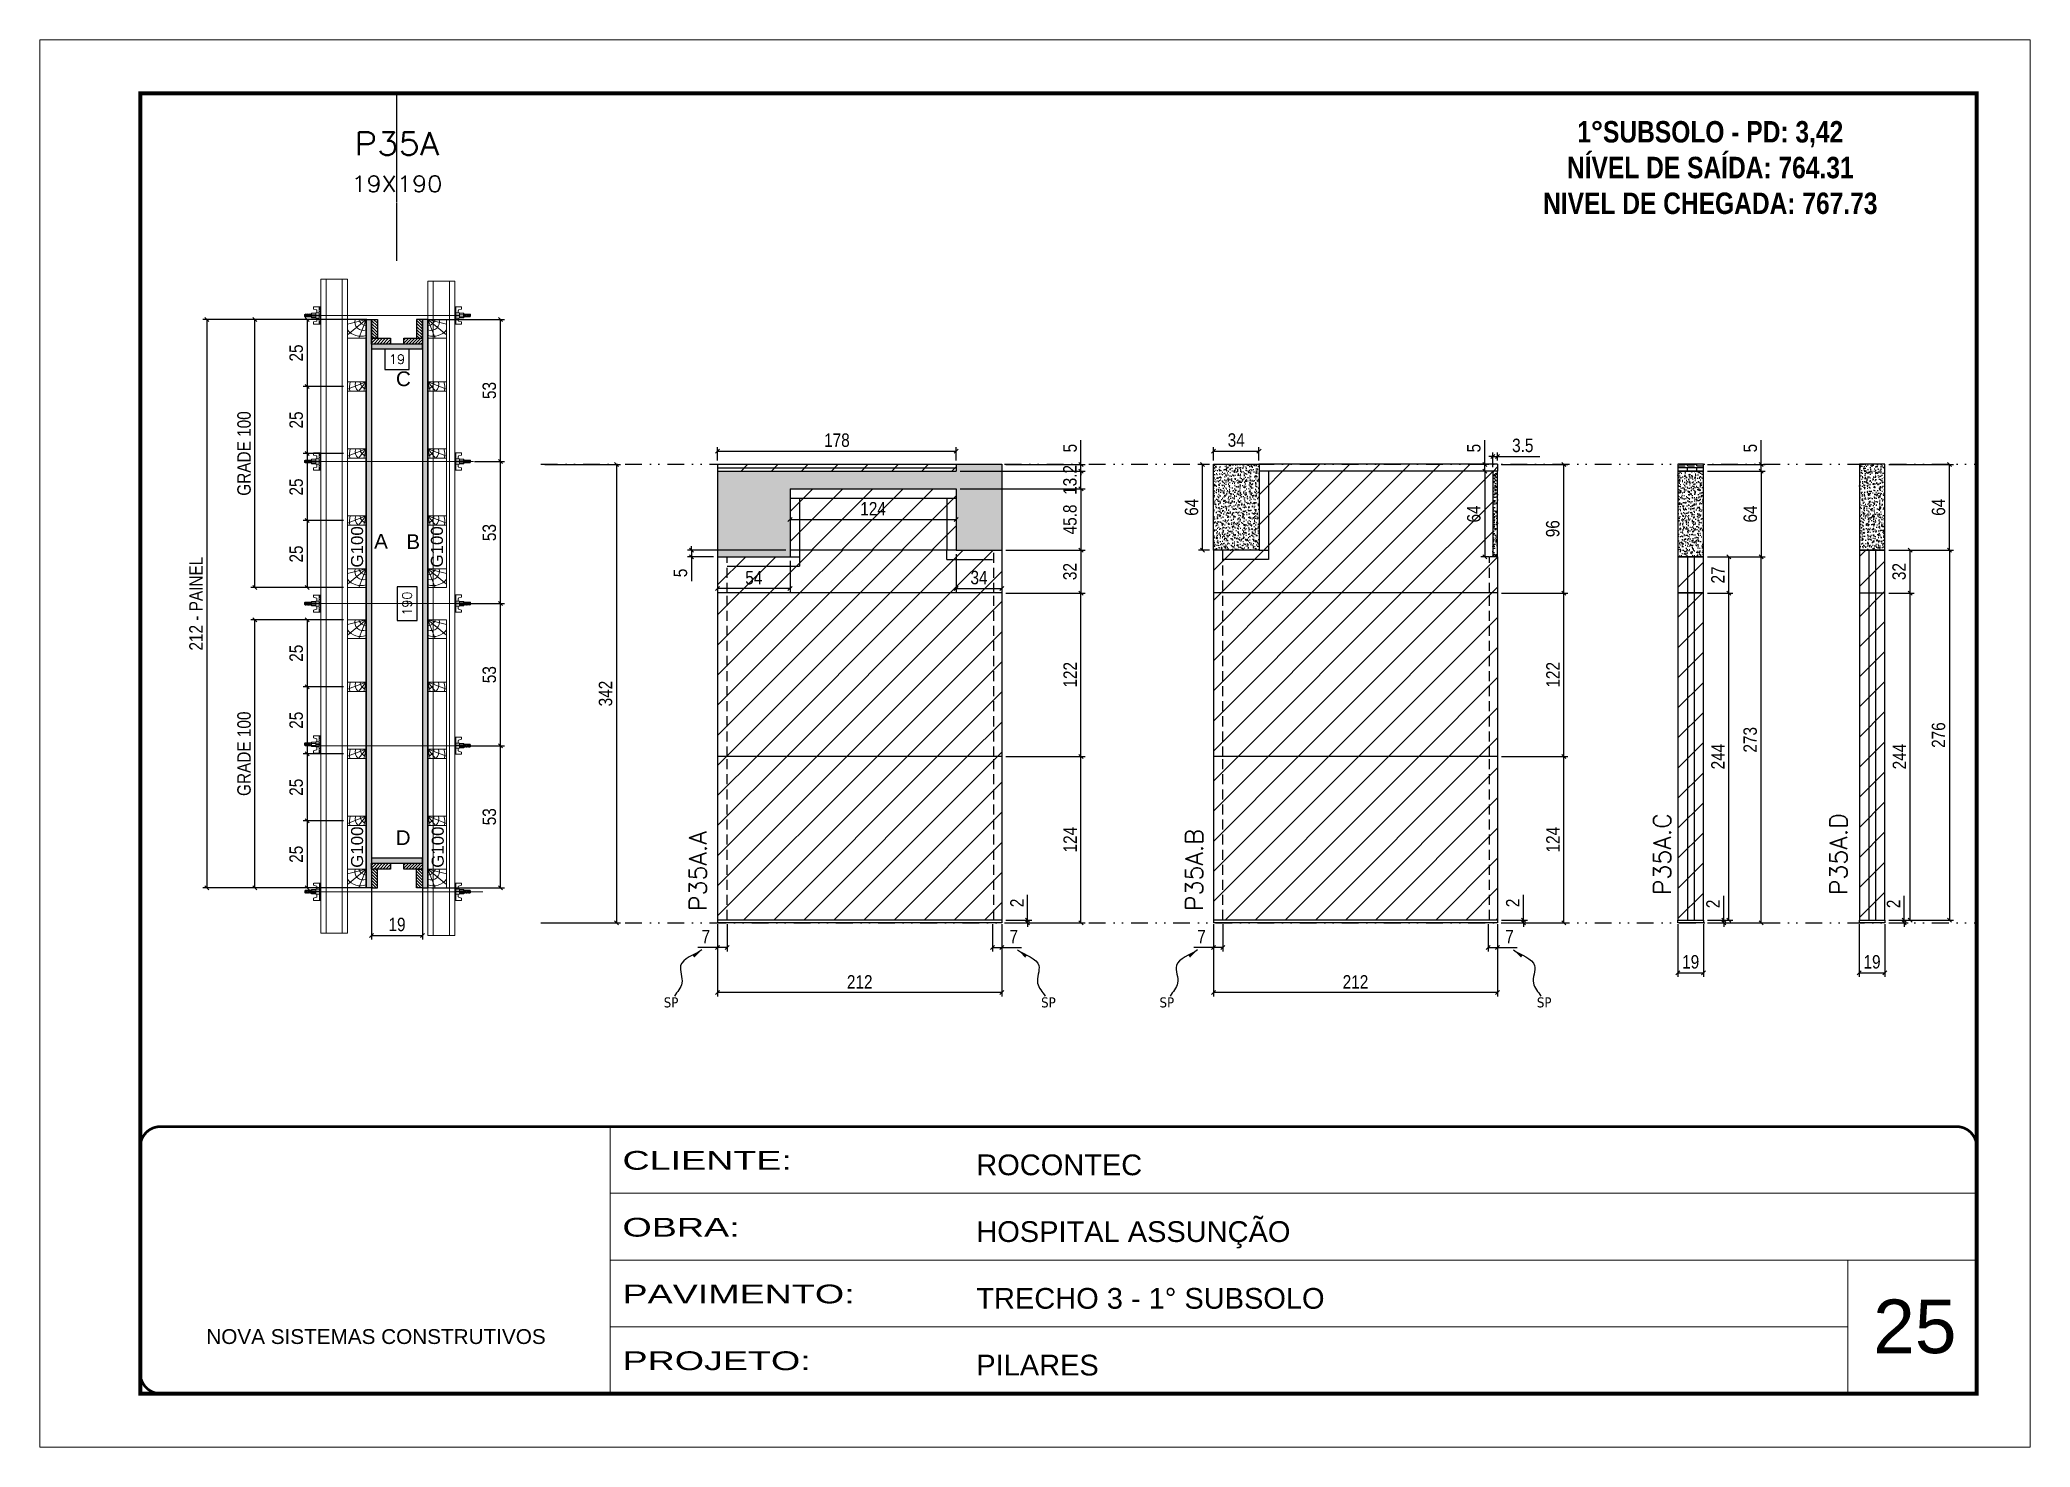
# Model space of a CAD drawing. Extents: x 2102 to 8383, y -13264 to 2718.
# Drawn here: x 2102 to 3587, y -5224 to -4174 of the extents above; entities that cross this region are included whole.
import ezdxf
from ezdxf.enums import TextEntityAlignment as Align

# ---------------------------------------------------------------- set-up
doc = ezdxf.new("R2010")
doc.units = 0
for name, pattern in [('CONTINUO', [0]), ('DASHED', [0.75, 0.5, -0.25]), ('DIVIDE2', [0.625, 0.25, -0.125, 0, -0.125, 0, -0.125]), ('HIDDEN', [0.375, 0.25, -0.125])]:
    doc.linetypes.add(name, pattern=pattern)
for name, color, linetype, lineweight in [('CARIMBO', 255, 'Continuous', 9), ('Folhas', 255, 'Continuous', 9), ('Hachura', 251, 'Continuous', 9), ('Madeira', 126, 'Continuous', 18), ('Perfil Metálico', 224, 'Continuous', 18), ('SARRAFO DE PRESSAO', 251, 'DASHED', 9), ('Texto Seção', 7, 'Continuous', 15)]:
    doc.layers.add(name, color=color, linetype=linetype, lineweight=lineweight)
for name, color, linetype in [('CHAPA', 1, 'Continuous'), ('COTA', 241, 'Continuous'), ('Cota Seção (2x)', 4, 'Continuous'), ('MEIO_PONT', 93, 'Continuous'), ('NOMENCLATURA', 7, 'Continuous'), ('Nível', 160, 'Continuous'), ('Painéis', 200, 'Continuous'), ('Romaneio', 10, 'Continuous'), ('SARR_2.2x7', 40, 'Continuous'), ('SARR_EDITAR', 141, 'Continuous'), ('SARRAFO', 251, 'Continuous'), ('Sarrafo de Pressão', 42, 'HIDDEN'), ('texto', 7, 'Continuous'), ('Texto de Titulo', 7, 'Continuous'), ('Texto Qtd Sarr', 242, 'Continuous'), ('TEXTO_GERAL', 7, 'Continuous')]:
    doc.layers.add(name, color=color, linetype=linetype)
doc.styles.add('ARIAL', font='arial.ttf')
doc.styles.add('COTA TECNICA', font='techl___.ttf', dxfattribs={"height": 10})
doc.styles.add('COTA TECNICA 2X', font='techl___.ttf', dxfattribs={"height": 10})
doc.styles.add('COTA TECNICA-50', font='techl___.ttf', dxfattribs={"height": 10})
doc.styles.add('REGUA-120', font='ROMANS.shx', dxfattribs={"height": 15})
doc.styles.add('ROMANC', font='techb___.ttf', dxfattribs={"height": 2.5})
doc.styles.add('ROMANS', font='romans.shx')
doc.styles.add('SANSSERIF', font='sas_____.pfb')
doc.styles.get("Standard").update_dxf_attribs({"font": 'arial.ttf'})
doc.styles.add('Tecnologia', font='')
doc.styles.get('Tecnologia').set_extended_font_data('Forgotten Futurist')
doc.dimstyles.new('COTA PAINEL-50', dxfattribs={"dimtxt": 10, "dimasz": 3, "dimexe": 3, "dimexo": 3, "dimgap": 3, "dimtad": 1, "dimdec": 1, "dimzin": 12, "dimdsep": 46, "dimtxsty": 'COTA TECNICA-50', "dimblk1": 'OBLIQUE', "dimblk2": 'OBLIQUE', "dimsah": 1, "dimcen": 0.9, "dimclrd": 4, "dimclre": 4, "dimclrt": 240, "dimadec": 1, "dimazin": 3, "dimtfac": 1, "dimtdec": 1, "dimtmove": 0, "dimatfit": 3, "dimfxl": 1, "dimtolj": 1, "dimtzin": 12, "dimarcsym": 0})
doc.dimstyles.new('PAINEL', dxfattribs={"dimtxt": 10, "dimasz": 3, "dimexe": 3, "dimexo": 3, "dimgap": 3, "dimtad": 1, "dimdec": 1, "dimzin": 12, "dimdsep": 46, "dimtxsty": 'COTA TECNICA', "dimblk1": 'OBLIQUE', "dimblk2": 'OBLIQUE', "dimsah": 1, "dimcen": 0.9, "dimclrd": 4, "dimclre": 4, "dimclrt": 240, "dimadec": 1, "dimazin": 3, "dimtfac": 1, "dimtdec": 1, "dimtmove": 0, "dimatfit": 3, "dimfxl": 1, "dimtolj": 1, "dimtzin": 12, "dimarcsym": 0})
doc.dimstyles.new('SECAO PILAR', dxfattribs={"dimtxt": 10, "dimasz": 3, "dimexe": 3, "dimexo": 3, "dimgap": 3, "dimtad": 1, "dimdec": 1, "dimlfac": 0.5, "dimzin": 12, "dimdsep": 46, "dimtxsty": 'COTA TECNICA 2X', "dimblk1": 'OBLIQUE', "dimblk2": 'OBLIQUE', "dimsah": 1, "dimcen": 0.9, "dimclrd": 256, "dimclre": 256, "dimclrt": 256, "dimadec": 1, "dimazin": 3, "dimtfac": 1, "dimtdec": 1, "dimtmove": 0, "dimatfit": 3, "dimfxl": 1, "dimtolj": 1, "dimtzin": 12, "dimarcsym": 0})
doc.dimstyles.new('SECÇÃO 2', dxfattribs={"dimtxt": 7, "dimasz": 6, "dimexe": 0.18, "dimexo": 2, "dimgap": -4, "dimtad": 3, "dimdec": 1, "dimlfac": 0.5, "dimzin": 12, "dimdsep": 46, "dimtxsty": 'ROMANS', "dimblk": 'ARCHTICK', "dimcen": 0.09, "dimse1": 1, "dimse2": 1, "dimsd1": 1, "dimsd2": 1, "dimclrd": 180, "dimclre": 5, "dimclrt": 1, "dimadec": 0, "dimazin": 3, "dimtfac": 1, "dimtdec": 1, "dimtofl": 0, "dimtmove": 0, "dimatfit": 3, "dimldrblk": 'ARCHTICK', "dimfxl": 1, "dimtolj": 1, "dimtzin": 0, "dimarcsym": 0})
doc.dimstyles.get("Standard").update_dxf_attribs({"dimtxt": 0.18, "dimasz": 0.18, "dimexe": 0.18, "dimexo": 0.0625, "dimgap": 0.09, "dimtad": 0, "dimtih": 1, "dimtoh": 1, "dimdec": 4, "dimzin": 0, "dimdsep": 46, "dimtxsty": 'Standard', "dimcen": 0.09, "dimadec": 0, "dimazin": 0, "dimtfac": 1, "dimtdec": 4, "dimtofl": 0, "dimtmove": 0, "dimatfit": 3, "dimfxl": 1, "dimtolj": 1, "dimtzin": 0, "dimarcsym": 0})
pattern_1 = [(135, (-20541.5818, 4741.4735), (-1.12253202, -1.12253202), [])]
pattern_2 = [(45, (-128517.216, -32522.603), (-11.2253202, 11.2253202), [])]
pattern_3 = [(50, (-128517.216, -32526.6026), (5.46554007, -0.47817257), [0.5715, -6.2865]), (355, (-128517.216, -32526.6026), (-1.05730264, 5.73170536), [0.4572, -5.02921753]), (100.4514447, (-128516.7604, -32526.6424), (4.40823741, 5.25353256), [0.48570026, -5.34270734]), (46.1842, (-128517.216, -32525.0786), (8.13237123, -1.26126984), [0.85725, -9.42975]), (96.6355576, (-128516.538, -32525.184), (7.122124, 7.42278374), [0.7285507, -8.01406824]), (351.184151, (-128517.216, -32525.079), (7.122124, 7.42278374), [0.685799, -7.54379196]), (21, (-128516.454, -32525.4596), (4.54843174, -3.06795595), [0.5715, -6.2865]), (326, (-128516.454, -32525.4596), (1.85406085, 5.52563898), [0.4572, -5.0292]), (71.451445, (-128516.075, -32525.715), (6.40249258, 2.45768307), [0.48570026, -5.34269813]), (37.5, (-128517.2158, -32526.6026), (0.092658098, 2.536651166), [0, -4.96824, 0, -5.1054, 0, -5.04825]), (7.5, (-128517.2158, -32526.6026), (2.004589875, 3.005417245), [0, -2.91084, 0, -4.85394, 0, -1.92405]), (327.5, (-128518.915, -32526.6026), (4.067717855, -0.17186232), [0, -1.905, 0, -5.9436, 0, -7.8867]), (317.5, (-128519.677, -32526.6026), (4.44387544, 0.76279473), [0, -2.4765, 0, -3.94716, 0, -5.6007])]

msp = doc.modelspace()

# ---------------------------------------------------------------- texts
at = {"layer": 'CARIMBO', "style": 'ARIAL'}
msp.add_text('25', height=40, dxfattribs=at).set_placement((3470.14, -5153.7))
at = {"layer": 'NOMENCLATURA', "color": 2, "insert": (3348.61, -4207.79), "char_height": 16, "attachment_point": 2, "style": 'ROMANC'}
msp.add_mtext_dynamic_manual_height_columns('\\P1°SUBSOLO - PD: 3,42\\PNÍVEL DE SAÍDA: 764.31\\PNIVEL DE CHEGADA: 767.73', width=300.2766, gutter_width=1, heights=[0], dxfattribs=at)
at = {"layer": 'texto', "color": 0, "char_height": 7.5, "attachment_point": 5}
for insert in [(2573.24, -4892.06), (2854.8, -4892.06), (2943.13, -4892.06), (3224.68, -4892.06)]:
    msp.add_mtext('{\\fTahoma|b0|i0|c0|p34;\\C4;SP}', dxfattribs=dict(at, insert=insert))
at = {"layer": 'Texto Seção', "color": 0, "linetype": 'Continuous', "style": 'SANSSERIF'}
for p in [(2338.97, -4567.54), (2398.56, -4567.54), (2338.97, -4791.56), (2399.15, -4791.56)]:
    msp.add_text('G100', height=9, rotation=90, dxfattribs=at).set_placement(p, align=Align.MIDDLE_LEFT)
at = {"layer": 'Texto Seção', "style": 'REGUA-120'}
for s, p in [('P35A.A', (2599.8, -4823.93)), ('P35A.B', (2970.01, -4823.93))]:
    msp.add_text(s, height=13, rotation=90, dxfattribs=at).set_placement(p)
at = {"layer": 'Texto Seção', "char_height": 13, "width": 285.3299, "attachment_point": 7, "rotation": 90, "style": 'REGUA-120'}
for s, insert in [('P35A.C', (3319.19, -4812.1)), ('P35A.D', (3450.75, -4812.1))]:
    msp.add_mtext(s, dxfattribs=dict(at, insert=insert))
at = {"layer": 'TEXTO_GERAL', "style": 'ARIAL'}
for s, p in [('C', (2373.55, -4426.73)), ('A', (2356.84, -4547.97)), ('B', (2380.85, -4548.24)), ('D', (2373.34, -4769.09))]:
    msp.add_text(s, height=11, dxfattribs=at).set_placement(p, align=Align.MIDDLE_CENTER)

# ---------------------------------------------------------------- blocks, each defined once
blk = doc.blocks.new('9999999999')
at = {"color": 30, "linetype": 'CONTINUO'}
for p, q in [((98564.6, 34230.2), (98564.6, 34429.4)), ((98564.6, 34379.6), (99584, 34379.6)), ((98564.6, 34329.8), (99488, 34329.8)), ((99584, 34329.8), (99488, 34329.8)), ((99488, 34329.8), (99488, 34230.2)), ((98564.6, 34280), (99488, 34280))]:
    blk.add_line(p, q, dxfattribs=at)
at = {"color": 30, "linetype": 'CONTINUO', "const_width": 2}
blk.add_lwpolyline([(99584, 34230.2), (99584, 34414.4, 0.414214), (99569, 34429.4), (98229, 34429.4, 0.414214), (98214, 34414.4), (98214, 34245.2, 0.414214), (98229, 34230.2), (99584, 34230.2)], format="xyb", dxfattribs=at)
at = {"layer": 'Folhas'}
blk.add_lwpolyline([(98139, 34190.2), (99624, 34190.2), (99624, 35240.2), (98139, 35240.2)], close=True, dxfattribs=at)
at = {"layer": 'Folhas', "color": 30, "const_width": 3}
blk.add_lwpolyline([(98214, 34230.2), (99584, 34230.2), (99584, 35200.2), (98214, 35200.2)], close=True, dxfattribs=at)
at = {"color": 7, "linetype": 'Continuous', "ltscale": 5, "style": 'ARIAL'}
for s, height, p in [('ROCONTEC', 15.48, (98837.7, 34393.1)), ('HOSPITAL ASSUNÇÃO', 15.483, (98837.7, 34343.3)), ('TRECHO 3 - 1° SUBSOLO', 15.483, (98837.7, 34293.5)), ('NOVA SISTEMAS CONSTRUTIVOS', 11.059, (98263.2, 34267.2)), ('PILARES', 15.48, (98837.7, 34243.7))]:
    blk.add_text(s, height=height, dxfattribs=at).set_placement(p)
at = {"layer": 'Folhas', "color": 7, "style": 'Tecnologia', "width": 1.5}
for s, p in [('CLIENTE:', (98573.7, 34397.2)), ('OBRA:', (98573.7, 34347.3)), ('PAVIMENTO:', (98573.7, 34297.5)), ('PROJETO:', (98573.7, 34247.7))]:
    blk.add_text(s, height=14, dxfattribs=at).set_placement(p)
blk = doc.blocks.new('_Oblique')
at = {"color": 0, "linetype": 'ByBlock', "lineweight": -2}
blk.add_line((-0.5, -0.5), (0.5, 0.5), dxfattribs=at)
blk = doc.blocks.new('*D488')
at = {"layer": 'COTA', "lineweight": -2, "transparency": 16777216}
for p, q in [((2328.8, -4382.5), (2259.8, -4382.5)), ((2262.8, -4582.5), (2262.8, -4382.5)), ((2328.8, -4582.5), (2259.8, -4582.5))]:
    blk.add_line(p, q, dxfattribs=at)
at = {"layer": 'Defpoints', "color": 0, "transparency": 16777216}
for p in [(2262.8, -4382.5), (2331.8, -4382.5), (2331.8, -4582.5)]:
    blk.add_point(p, dxfattribs=at)
at = {"layer": 'COTA', "lineweight": -2, "transparency": 16777216, "xscale": 3, "yscale": 3, "zscale": 3}
for p, rotation in [((2262.8, -4382.5), 90), ((2262.8, -4582.5), 270)]:
    blk.add_blockref('_Oblique', p, dxfattribs=dict(at, rotation=rotation))
at = {"layer": 'COTA', "transparency": 16777216, "insert": (2254.7, -4482.5), "char_height": 10, "attachment_point": 5, "rotation": 90, "style": 'COTA TECNICA 2X'}
blk.add_mtext('\\A1;GRADE 100', dxfattribs=at)
blk = doc.blocks.new('PONTALETE')
at = {"layer": 'Madeira'}
for q in [(2.71, 7), (7, 5.76), (7, 1.74)]:
    blk.add_line((0, 0), q, dxfattribs=at)
blk.add_lwpolyline([(0, 0), (7, 0), (7, 7), (0, 7)], close=True, dxfattribs=at)
for centre, radius, start, end in [((2.04, 0.06), 6.23, 37.28179, 109.09128), ((1.09, 0.9), 3.19, 343.60304, 109.98471), ((-0.21, -0.78), 3.09, 14.63219, 86.0383)]:
    blk.add_arc(centre, radius, start, end, dxfattribs=at)
blk = doc.blocks.new('MEIO PONTALETE')
at = {"layer": 'Madeira'}
for q in [(2.71, 7), (3.5, 2.88), (3.5, 0.87)]:
    blk.add_line((0, 0), q, dxfattribs=at)
blk.add_lwpolyline([(0, 0), (3.5, 0), (3.5, 7), (0, 7)], close=True, dxfattribs=at)
for centre, radius, start, end in [((2.04, 0.06), 6.23, 76.44987, 109.09128), ((1.09, 0.9), 3.19, 40.90626, 109.98471), ((-0.21, -0.78), 3.09, 14.63219, 86.0383)]:
    blk.add_arc(centre, radius, start, end, dxfattribs=at)
blk = doc.blocks.new('*D1186')
at = {"layer": 'COTA', "lineweight": -2, "transparency": 16777216}
for p, q in [((2328.8, -4482.5), (2298.7, -4482.5)), ((2301.7, -4482.5), (2301.7, -4532.5)), ((2328.8, -4532.5), (2298.7, -4532.5))]:
    blk.add_line(p, q, dxfattribs=at)
at = {"layer": 'Defpoints', "color": 0, "transparency": 16777216}
for p in [(2331.8, -4482.5), (2301.7, -4532.5), (2331.8, -4532.5)]:
    blk.add_point(p, dxfattribs=at)
at = {"layer": 'COTA', "lineweight": -2, "transparency": 16777216, "xscale": 3, "yscale": 3, "zscale": 3}
for p, rotation in [((2301.7, -4482.5), 90), ((2301.7, -4532.5), 270)]:
    blk.add_blockref('_Oblique', p, dxfattribs=dict(at, rotation=rotation))
at = {"layer": 'COTA', "transparency": 16777216, "insert": (2293.6, -4507.5), "char_height": 10, "attachment_point": 5, "rotation": 90, "style": 'COTA TECNICA 2X'}
blk.add_mtext('\\A1;25', dxfattribs=at)
blk = doc.blocks.new('*D1167')
at = {"layer": 'COTA', "lineweight": -2, "transparency": 16777216}
for p, q in [((2328.8, -4532.5), (2298.7, -4532.5)), ((2301.7, -4532.5), (2301.7, -4582.5)), ((2328.8, -4582.5), (2298.7, -4582.5))]:
    blk.add_line(p, q, dxfattribs=at)
at = {"layer": 'Defpoints', "color": 0, "transparency": 16777216}
for p in [(2331.8, -4532.5), (2301.7, -4582.5), (2331.8, -4582.5)]:
    blk.add_point(p, dxfattribs=at)
at = {"layer": 'COTA', "lineweight": -2, "transparency": 16777216, "xscale": 3, "yscale": 3, "zscale": 3}
for p, rotation in [((2301.7, -4532.5), 90), ((2301.7, -4582.5), 270)]:
    blk.add_blockref('_Oblique', p, dxfattribs=dict(at, rotation=rotation))
at = {"layer": 'COTA', "transparency": 16777216, "insert": (2293.6, -4557.5), "char_height": 10, "attachment_point": 5, "rotation": 90, "style": 'COTA TECNICA 2X'}
blk.add_mtext('\\A1;25', dxfattribs=at)
blk = doc.blocks.new('*D470')
at = {"layer": 'COTA', "lineweight": -2, "transparency": 16777216}
for p, q in [((2328.8, -4382.5), (2298.7, -4382.5)), ((2301.7, -4382.5), (2301.7, -4432.5)), ((2328.8, -4432.5), (2298.7, -4432.5))]:
    blk.add_line(p, q, dxfattribs=at)
at = {"layer": 'Defpoints', "color": 0, "transparency": 16777216}
for p in [(2331.8, -4382.5), (2301.7, -4432.5), (2331.8, -4432.5)]:
    blk.add_point(p, dxfattribs=at)
at = {"layer": 'COTA', "lineweight": -2, "transparency": 16777216, "xscale": 3, "yscale": 3, "zscale": 3}
for p, rotation in [((2301.7, -4382.5), 90), ((2301.7, -4432.5), 270)]:
    blk.add_blockref('_Oblique', p, dxfattribs=dict(at, rotation=rotation))
at = {"layer": 'COTA', "transparency": 16777216, "insert": (2293.6, -4407.5), "char_height": 10, "attachment_point": 5, "rotation": 90, "style": 'COTA TECNICA 2X'}
blk.add_mtext('\\A1;25', dxfattribs=at)
blk = doc.blocks.new('*D1168')
at = {"layer": 'COTA', "lineweight": -2, "transparency": 16777216}
for p, q in [((2328.8, -4432.5), (2298.7, -4432.5)), ((2301.7, -4432.5), (2301.7, -4482.5)), ((2328.8, -4482.5), (2298.7, -4482.5))]:
    blk.add_line(p, q, dxfattribs=at)
at = {"layer": 'Defpoints', "color": 0, "transparency": 16777216}
for p in [(2331.8, -4432.5), (2301.7, -4482.5), (2331.8, -4482.5)]:
    blk.add_point(p, dxfattribs=at)
at = {"layer": 'COTA', "lineweight": -2, "transparency": 16777216, "xscale": 3, "yscale": 3, "zscale": 3}
for p, rotation in [((2301.7, -4432.5), 90), ((2301.7, -4482.5), 270)]:
    blk.add_blockref('_Oblique', p, dxfattribs=dict(at, rotation=rotation))
at = {"layer": 'COTA', "transparency": 16777216, "insert": (2293.6, -4457.5), "char_height": 10, "attachment_point": 5, "rotation": 90, "style": 'COTA TECNICA 2X'}
blk.add_mtext('\\A1;25', dxfattribs=at)
blk = doc.blocks.new('titulo1')
at = {"layer": 'Defpoints', "color": 252, "linetype": 'HIDDEN', "ltscale": 2}
blk.add_line((0, 0), (0, 125), dxfattribs=at)
at = {"layer": 'Defpoints', "style": 'ROMANS', "oblique": 15}
blk.add_attdef('FOLHA', text='', height=10, dxfattribs=at).set_placement((0, 15.6), align=Align.MIDDLE_CENTER)
at = {"layer": 'Texto Qtd Sarr', "color": 3, "style": 'ROMANS', "oblique": 15}
for tag, height, p in [('TITULO', 17, (0, 71.4)), ('SEÇÃO', 12, (0, 41.5))]:
    blk.add_attdef(tag, text='', height=height, dxfattribs=at).set_placement(p, align=Align.MIDDLE_CENTER)
blk = doc.blocks.new('*D471')
at = {"layer": 'Cota Seção (2x)', "color": 180, "lineweight": -2, "transparency": 16777216}
for p, q in [((2377.8, -4404.7), (2359.8, -4404.7)), ((2359.8, -4404.7), (2359.8, -4419.7)), ((2377.8, -4419.7), (2377.8, -4404.7)), ((2359.8, -4419.7), (2377.8, -4419.7))]:
    blk.add_line(p, q, dxfattribs=at)
at = {"layer": 'Defpoints', "color": 0, "transparency": 16777216}
for p in [(2349.8, -4421.8), (2349.8, -4423.7), (2387.8, -4421.8)]:
    blk.add_point(p, dxfattribs=at)
at = {"layer": 'Cota Seção (2x)', "color": 1, "transparency": 16777216, "insert": (2368.8, -4412.2), "char_height": 7, "attachment_point": 5, "style": 'ROMANS'}
blk.add_mtext('\\A1;19', dxfattribs=at)
blk = doc.blocks.new('_ArchTick')
at = {"color": 0, "linetype": 'ByBlock', "const_width": 0.15}
blk.add_lwpolyline([(-0.5, -0.5), (0.5, 0.5)], dxfattribs=at)
blk = doc.blocks.new('*D472')
at = {"layer": 'COTA', "lineweight": -2, "transparency": 16777216}
for p, q in [((2346.2, -4382.5), (2223.9, -4382.5)), ((2226.9, -4382.5), (2226.9, -4806.5)), ((2346.2, -4806.5), (2223.9, -4806.5))]:
    blk.add_line(p, q, dxfattribs=at)
at = {"layer": 'Defpoints', "color": 0, "transparency": 16777216}
for p in [(2349.2, -4382.5), (2226.9, -4806.5), (2349.2, -4806.5)]:
    blk.add_point(p, dxfattribs=at)
at = {"layer": 'COTA', "lineweight": -2, "transparency": 16777216, "xscale": 3, "yscale": 3, "zscale": 3}
for p, rotation in [((2226.9, -4382.5), 90), ((2226.9, -4806.5), 270)]:
    blk.add_blockref('_Oblique', p, dxfattribs=dict(at, rotation=rotation))
at = {"layer": 'COTA', "transparency": 16777216, "insert": (2218.8, -4594.5), "char_height": 10, "attachment_point": 5, "rotation": 90, "style": 'COTA TECNICA 2X'}
blk.add_mtext('\\A1;212 - PAINEL', dxfattribs=at)
blk = doc.blocks.new('C')
at = {"layer": 'Hachura', "color": 0}
for p, q in [((0, 3.22), (0, -3.22)), ((0.45, 3.22), (0, 3.22)), ((0.46, 3.16), (0, 3.16)), ((0.46, 3.05), (0, 3.05)), ((0.46, 2.88), (0, 2.88)), ((0, 2.75), (0, -1.16)), ((0.46, 2.65), (0, 2.65)), ((0.46, 2.23), (0, 2.23)), ((0.46, 1.51), (0, 1.51)), ((0.39, 0.49), (0.17, 0.49)), ((0.45, -3.23), (0.45, 3.22)), ((0.45, 3.22), (2.58, 3.22)), ((1.74, 0.97), (0.45, 0.97)), ((1.45, 0.1), (0.45, 0.1)), ((1.35, 1.94), (1.35, 0.96)), ((2.58, 2.39), (1.47, 2.09)), ((1.74, -0.97), (1.74, 0.97)), ((1.74, 0.97), (1.74, 0.84)), ((1.74, 0.97), (1.74, 0.84)), ((1.74, 0.84), (3.35, 0.84)), ((3.35, 0.45), (1.74, 0.45)), ((2.58, 3.22), (2.58, 2.39)), ((3.32, 0.84), (3.32, -0.84)), ((3.35, 0.84), (3.35, -0.84)), ((3.68, 0.45), (3.35, 0.45)), ((3.84, -0.52), (3.35, 0.45)), ((3.35, 0.06), (3.67, -0.57)), ((3.68, 0.45), (4.16, -0.52)), ((3.72, 0.5), (4.25, -0.57)), ((4.37, -0.55), (3.83, 0.53)), ((4.15, 0.45), (3.93, 0.45)), ((4.42, -0.52), (3.93, 0.45)), ((4.15, 0.45), (4.26, 0.45)), ((4.26, 0.45), (4.74, -0.52)), ((4.3, 0.5), (4.83, -0.57)), ((4.95, -0.55), (4.41, 0.53)), ((4.51, 0.45), (4.84, 0.45)), ((5, -0.52), (4.51, 0.45)), ((4.84, 0.45), (5.32, -0.52)), ((4.88, 0.5), (5.41, -0.57)), ((5.53, -0.55), (4.99, 0.53)), ((5.58, -0.52), (5.09, 0.45)), ((5.42, 0.45), (5.09, 0.45)), ((5.58, -0.52), (5.09, 0.45)), ((5.42, 0.45), (5.74, -0.19)), ((5.46, 0.5), (5.74, -0.07)), ((5.74, 0.19), (5.57, 0.53)), ((5.74, 0.32), (5.68, 0.45)), ((5.68, 0.45), (5.74, 0.45)), ((5.74, 0.45), (5.9, 0.29)), ((5.74, 0.45), (5.74, -0.52)), ((5.9, -0.36), (5.9, 0.29)), ((0.45, 0), (0, 0)), ((0.46, -1.52), (0, -1.52)), ((0.46, -2.23), (0, -2.23)), ((0.46, -2.65), (0, -2.65)), ((0.46, -2.88), (0, -2.88)), ((0.46, -3.05), (0, -3.05)), ((0.46, -3.16), (0, -3.16)), ((0, -3.22), (2.57, -3.22)), ((0.08, -0.48), (0.29, -0.48)), ((0.29, -0.48), (0.4, -0.48)), ((0.45, 0), (0.45, -0.97)), ((0.45, -0.16), (1.45, -0.16)), ((0.45, -0.65), (0.45, -0.32)), ((0.45, -3.23), (0.45, -0.65)), ((0.45, -0.97), (1.74, -0.97)), ((1.35, -1.94), (1.35, -0.97)), ((2.58, -2.39), (1.47, -2.1)), ((3.35, -0.32), (1.74, -0.32)), ((3.35, -0.84), (1.74, -0.84)), ((2.58, -3.23), (2.58, -2.39)), ((3.35, -0.07), (3.58, -0.52)), ((3.35, -0.52), (3.58, -0.52)), ((3.84, -0.52), (4.16, -0.52)), ((4.42, -0.52), (4.74, -0.52)), ((4.63, -0.52), (4.74, -0.52)), ((5, -0.52), (5.32, -0.52)), ((5.58, -0.52), (5.74, -0.52)), ((5.74, -0.52), (5.9, -0.36)), ((5.74, -0.52), (5.74, -0.52))]:
    blk.add_line(p, q, dxfattribs=at)
for centre, radius, start, end in [((1.52, 1.94), 0.161, 104.74356, 180), ((1.44, -0.03), 0.129, 272.69497, 87.30503), ((3.81, 0.39), 0.143, 25.56881, 154.43119), ((4.39, 0.39), 0.143, 25.56881, 154.43119), ((4.97, 0.39), 0.143, 25.56881, 154.43119), ((5.55, 0.39), 0.143, 25.56881, 154.43119), ((0.17, -0.37), 0.174, 221.74404, 317.85924), ((1.52, -1.94), 0.161, 180, 255.25644), ((3.71, -0.4), 0.174, 222.14076, 318.25596), ((4.29, -0.4), 0.174, 222.14076, 318.25596), ((4.87, -0.4), 0.174, 222.14076, 318.25596), ((5.45, -0.4), 0.174, 222.14076, 318.25596), ((5.61, -0.4), 0.174, 317.85924, 318.25596)]:
    blk.add_arc(centre, radius, start, end, dxfattribs=at)
blk = doc.blocks.new('*D1169')
at = {"layer": 'COTA', "lineweight": -2, "transparency": 16777216}
for p, q in [((2421.5, -4700.5), (2448.9, -4700.5)), ((2445.9, -4806.5), (2445.9, -4700.5)), ((2394.8, -4806.5), (2448.9, -4806.5))]:
    blk.add_line(p, q, dxfattribs=at)
at = {"layer": 'Defpoints', "color": 0, "transparency": 16777216}
for p in [(2418.5, -4700.5), (2445.9, -4700.5), (2391.8, -4806.5)]:
    blk.add_point(p, dxfattribs=at)
at = {"layer": 'COTA', "lineweight": -2, "transparency": 16777216, "xscale": 3, "yscale": 3, "zscale": 3}
for p, rotation in [((2445.9, -4700.5), 90), ((2445.9, -4806.5), 270)]:
    blk.add_blockref('_Oblique', p, dxfattribs=dict(at, rotation=rotation))
at = {"layer": 'COTA', "transparency": 16777216, "insert": (2437.7, -4753.5), "char_height": 10, "attachment_point": 5, "rotation": 90, "style": 'COTA TECNICA 2X'}
blk.add_mtext('\\A1;53', dxfattribs=at)
blk = doc.blocks.new('*D1170')
at = {"layer": 'COTA', "lineweight": -2, "transparency": 16777216}
for p, q in [((2414.8, -4594.5), (2448.9, -4594.5)), ((2445.9, -4700.5), (2445.9, -4594.5)), ((2421.5, -4700.5), (2448.9, -4700.5))]:
    blk.add_line(p, q, dxfattribs=at)
at = {"layer": 'Defpoints', "color": 0, "transparency": 16777216}
for p in [(2411.8, -4594.5), (2445.9, -4594.5), (2418.5, -4700.5)]:
    blk.add_point(p, dxfattribs=at)
at = {"layer": 'COTA', "lineweight": -2, "transparency": 16777216, "xscale": 3, "yscale": 3, "zscale": 3}
for p, rotation in [((2445.9, -4594.5), 90), ((2445.9, -4700.5), 270)]:
    blk.add_blockref('_Oblique', p, dxfattribs=dict(at, rotation=rotation))
at = {"layer": 'COTA', "transparency": 16777216, "insert": (2437.7, -4647.5), "char_height": 10, "attachment_point": 5, "rotation": 90, "style": 'COTA TECNICA 2X'}
blk.add_mtext('\\A1;53', dxfattribs=at)
blk = doc.blocks.new('*D1171')
at = {"layer": 'COTA', "lineweight": -2, "transparency": 16777216}
for p, q in [((2426.6, -4488.5), (2448.9, -4488.5)), ((2445.9, -4594.5), (2445.9, -4488.5)), ((2414.8, -4594.5), (2448.9, -4594.5))]:
    blk.add_line(p, q, dxfattribs=at)
at = {"layer": 'Defpoints', "color": 0, "transparency": 16777216}
for p in [(2423.6, -4488.5), (2445.9, -4488.5), (2411.8, -4594.5)]:
    blk.add_point(p, dxfattribs=at)
at = {"layer": 'COTA', "lineweight": -2, "transparency": 16777216, "xscale": 3, "yscale": 3, "zscale": 3}
for p, rotation in [((2445.9, -4488.5), 90), ((2445.9, -4594.5), 270)]:
    blk.add_blockref('_Oblique', p, dxfattribs=dict(at, rotation=rotation))
at = {"layer": 'COTA', "transparency": 16777216, "insert": (2437.7, -4541.5), "char_height": 10, "attachment_point": 5, "rotation": 90, "style": 'COTA TECNICA 2X'}
blk.add_mtext('\\A1;53', dxfattribs=at)
blk = doc.blocks.new('*D473')
at = {"layer": 'COTA', "lineweight": -2, "transparency": 16777216}
for p, q in [((2394.8, -4382.5), (2449, -4382.5)), ((2446, -4488.5), (2446, -4382.5)), ((2426.6, -4488.5), (2449, -4488.5))]:
    blk.add_line(p, q, dxfattribs=at)
at = {"layer": 'Defpoints', "color": 0, "transparency": 16777216}
for p in [(2391.8, -4382.5), (2446, -4382.5), (2423.6, -4488.5)]:
    blk.add_point(p, dxfattribs=at)
at = {"layer": 'COTA', "lineweight": -2, "transparency": 16777216, "xscale": 3, "yscale": 3, "zscale": 3}
for p, rotation in [((2446, -4382.5), 90), ((2446, -4488.5), 270)]:
    blk.add_blockref('_Oblique', p, dxfattribs=dict(at, rotation=rotation))
at = {"layer": 'COTA', "transparency": 16777216, "insert": (2437.7, -4435.5), "char_height": 10, "attachment_point": 5, "rotation": 90, "style": 'COTA TECNICA 2X'}
blk.add_mtext('\\A1;53', dxfattribs=at)
blk = doc.blocks.new('*D1172')
at = {"layer": 'COTA', "lineweight": -2, "transparency": 16777216}
for p, q in [((2349.8, -4791.1), (2349.8, -4845)), ((2387.8, -4791.1), (2387.8, -4845)), ((2349.8, -4842), (2387.8, -4842))]:
    blk.add_line(p, q, dxfattribs=at)
at = {"layer": 'Defpoints', "color": 0, "transparency": 16777216}
for p in [(2349.8, -4788.1), (2387.8, -4788.1), (2387.8, -4842)]:
    blk.add_point(p, dxfattribs=at)
at = {"layer": 'COTA', "lineweight": -2, "transparency": 16777216, "xscale": 3, "yscale": 3, "zscale": 3, "rotation": 180}
blk.add_blockref('_Oblique', (2349.8, -4842), dxfattribs=at)
at = {"layer": 'COTA', "lineweight": -2, "transparency": 16777216, "xscale": 3, "yscale": 3, "zscale": 3}
blk.add_blockref('_Oblique', (2387.8, -4842), dxfattribs=at)
at = {"layer": 'COTA', "transparency": 16777216, "insert": (2368.8, -4833.9), "char_height": 10, "attachment_point": 5, "style": 'COTA TECNICA 2X'}
blk.add_mtext('\\A1;19', dxfattribs=at)
blk = doc.blocks.new('*D474')
at = {"layer": 'COTA', "lineweight": -2, "transparency": 16777216}
for p, q in [((2328.8, -4606.5), (2259.8, -4606.5)), ((2262.8, -4806.5), (2262.8, -4606.5)), ((2328.8, -4806.5), (2259.8, -4806.5))]:
    blk.add_line(p, q, dxfattribs=at)
at = {"layer": 'Defpoints', "color": 0, "transparency": 16777216}
for p in [(2262.8, -4606.5), (2331.8, -4606.5), (2331.8, -4806.5)]:
    blk.add_point(p, dxfattribs=at)
at = {"layer": 'COTA', "lineweight": -2, "transparency": 16777216, "xscale": 3, "yscale": 3, "zscale": 3}
for p, rotation in [((2262.8, -4606.5), 90), ((2262.8, -4806.5), 270)]:
    blk.add_blockref('_Oblique', p, dxfattribs=dict(at, rotation=rotation))
at = {"layer": 'COTA', "transparency": 16777216, "insert": (2254.7, -4706.5), "char_height": 10, "attachment_point": 5, "rotation": 90, "style": 'COTA TECNICA 2X'}
blk.add_mtext('\\A1;GRADE 100', dxfattribs=at)
blk = doc.blocks.new('*D1173')
at = {"layer": 'COTA', "lineweight": -2, "transparency": 16777216}
for p, q in [((2328.8, -4706.5), (2298.7, -4706.5)), ((2301.7, -4706.5), (2301.7, -4756.5)), ((2328.8, -4756.5), (2298.7, -4756.5))]:
    blk.add_line(p, q, dxfattribs=at)
at = {"layer": 'Defpoints', "color": 0, "transparency": 16777216}
for p in [(2331.8, -4706.5), (2301.7, -4756.5), (2331.8, -4756.5)]:
    blk.add_point(p, dxfattribs=at)
at = {"layer": 'COTA', "lineweight": -2, "transparency": 16777216, "xscale": 3, "yscale": 3, "zscale": 3}
for p, rotation in [((2301.7, -4706.5), 90), ((2301.7, -4756.5), 270)]:
    blk.add_blockref('_Oblique', p, dxfattribs=dict(at, rotation=rotation))
at = {"layer": 'COTA', "transparency": 16777216, "insert": (2293.6, -4731.5), "char_height": 10, "attachment_point": 5, "rotation": 90, "style": 'COTA TECNICA 2X'}
blk.add_mtext('\\A1;25', dxfattribs=at)
blk = doc.blocks.new('*D1174')
at = {"layer": 'COTA', "lineweight": -2, "transparency": 16777216}
for p, q in [((2328.8, -4756.5), (2298.7, -4756.5)), ((2301.7, -4756.5), (2301.7, -4806.5)), ((2328.8, -4806.5), (2298.7, -4806.5))]:
    blk.add_line(p, q, dxfattribs=at)
at = {"layer": 'Defpoints', "color": 0, "transparency": 16777216}
for p in [(2331.8, -4756.5), (2301.7, -4806.5), (2331.8, -4806.5)]:
    blk.add_point(p, dxfattribs=at)
at = {"layer": 'COTA', "lineweight": -2, "transparency": 16777216, "xscale": 3, "yscale": 3, "zscale": 3}
for p, rotation in [((2301.7, -4756.5), 90), ((2301.7, -4806.5), 270)]:
    blk.add_blockref('_Oblique', p, dxfattribs=dict(at, rotation=rotation))
at = {"layer": 'COTA', "transparency": 16777216, "insert": (2293.6, -4781.5), "char_height": 10, "attachment_point": 5, "rotation": 90, "style": 'COTA TECNICA 2X'}
blk.add_mtext('\\A1;25', dxfattribs=at)
blk = doc.blocks.new('*D475')
at = {"layer": 'COTA', "lineweight": -2, "transparency": 16777216}
for p, q in [((2328.8, -4606.5), (2298.7, -4606.5)), ((2301.7, -4606.5), (2301.7, -4656.5)), ((2328.8, -4656.5), (2298.7, -4656.5))]:
    blk.add_line(p, q, dxfattribs=at)
at = {"layer": 'Defpoints', "color": 0, "transparency": 16777216}
for p in [(2331.8, -4606.5), (2301.7, -4656.5), (2331.8, -4656.5)]:
    blk.add_point(p, dxfattribs=at)
at = {"layer": 'COTA', "lineweight": -2, "transparency": 16777216, "xscale": 3, "yscale": 3, "zscale": 3}
for p, rotation in [((2301.7, -4606.5), 90), ((2301.7, -4656.5), 270)]:
    blk.add_blockref('_Oblique', p, dxfattribs=dict(at, rotation=rotation))
at = {"layer": 'COTA', "transparency": 16777216, "insert": (2293.6, -4631.5), "char_height": 10, "attachment_point": 5, "rotation": 90, "style": 'COTA TECNICA 2X'}
blk.add_mtext('\\A1;25', dxfattribs=at)
blk = doc.blocks.new('*D1175')
at = {"layer": 'COTA', "lineweight": -2, "transparency": 16777216}
for p, q in [((2328.8, -4656.5), (2298.7, -4656.5)), ((2301.7, -4656.5), (2301.7, -4706.5)), ((2328.8, -4706.5), (2298.7, -4706.5))]:
    blk.add_line(p, q, dxfattribs=at)
at = {"layer": 'Defpoints', "color": 0, "transparency": 16777216}
for p in [(2331.8, -4656.5), (2301.7, -4706.5), (2331.8, -4706.5)]:
    blk.add_point(p, dxfattribs=at)
at = {"layer": 'COTA', "lineweight": -2, "transparency": 16777216, "xscale": 3, "yscale": 3, "zscale": 3}
for p, rotation in [((2301.7, -4656.5), 90), ((2301.7, -4706.5), 270)]:
    blk.add_blockref('_Oblique', p, dxfattribs=dict(at, rotation=rotation))
at = {"layer": 'COTA', "transparency": 16777216, "insert": (2293.6, -4681.5), "char_height": 10, "attachment_point": 5, "rotation": 90, "style": 'COTA TECNICA 2X'}
blk.add_mtext('\\A1;25', dxfattribs=at)
blk = doc.blocks.new('*D476')
at = {"layer": 'COTA', "color": 180, "lineweight": -2, "transparency": 16777216}
for p, q in [((2383.8, -4582), (2368.8, -4582)), ((2368.8, -4582), (2368.8, -4607)), ((2383.8, -4607), (2383.8, -4582)), ((2368.8, -4607), (2383.8, -4607))]:
    blk.add_line(p, q, dxfattribs=at)
at = {"layer": 'Defpoints', "color": 0, "transparency": 16777216}
for p in [(2387.8, -4404.5), (2387.8, -4404.5), (2387.8, -4784.5)]:
    blk.add_point(p, dxfattribs=at)
at = {"layer": 'COTA', "color": 1, "transparency": 16777216, "insert": (2376.3, -4594.5), "char_height": 7, "attachment_point": 5, "rotation": 90, "style": 'ROMANS'}
blk.add_mtext('\\A1;190', dxfattribs=at)
blk = doc.blocks.new('*D1187')
at = {"layer": 'COTA', "color": 4, "linetype": 'ByBlock', "lineweight": -2, "transparency": 16777216}
for p, q in [((2479.2, -4490.6), (2535.6, -4490.6)), ((2532.6, -4490.6), (2532.6, -4832.6)), ((2479.2, -4832.6), (2535.6, -4832.6))]:
    blk.add_line(p, q, dxfattribs=at)
at = {"layer": 'Defpoints', "color": 0, "linetype": 'ByBlock', "transparency": 16777216}
for p in [(2476.2, -4490.6), (2476.2, -4832.6), (2532.6, -4832.6)]:
    blk.add_point(p, dxfattribs=at)
at = {"layer": 'COTA', "color": 4, "linetype": 'ByBlock', "lineweight": -2, "transparency": 16777216, "xscale": 3, "yscale": 3, "zscale": 3}
for p, rotation in [((2532.6, -4490.6), 90), ((2532.6, -4832.6), 270)]:
    blk.add_blockref('_Oblique', p, dxfattribs=dict(at, rotation=rotation))
at = {"layer": 'COTA', "color": 240, "linetype": 'ByBlock', "transparency": 16777216, "insert": (2524.4, -4661.6), "char_height": 10, "attachment_point": 5, "rotation": 90, "style": 'COTA TECNICA'}
blk.add_mtext('\\A1;342', dxfattribs=at)
blk = doc.blocks.new('*D489')
at = {"layer": 'COTA', "color": 4, "lineweight": -2, "transparency": 16777216}
for p, q in [((2608, -4833.6), (2608, -4887.7)), ((2820, -4833.6), (2820, -4887.7)), ((2820, -4884.7), (2608, -4884.7))]:
    blk.add_line(p, q, dxfattribs=at)
at = {"layer": 'Defpoints', "color": 0, "transparency": 16777216}
for p in [(2608, -4830.6), (2820, -4830.6), (2608, -4884.7)]:
    blk.add_point(p, dxfattribs=at)
at = {"layer": 'COTA', "color": 4, "lineweight": -2, "transparency": 16777216, "xscale": 3, "yscale": 3, "zscale": 3, "rotation": 180}
blk.add_blockref('_Oblique', (2608, -4884.7), dxfattribs=at)
at = {"layer": 'COTA', "color": 4, "lineweight": -2, "transparency": 16777216, "xscale": 3, "yscale": 3, "zscale": 3}
blk.add_blockref('_Oblique', (2820, -4884.7), dxfattribs=at)
at = {"layer": 'COTA', "color": 240, "transparency": 16777216, "insert": (2714, -4876.7), "char_height": 10, "attachment_point": 5, "style": 'COTA TECNICA'}
blk.add_mtext('\\A1;212', dxfattribs=at)
blk = doc.blocks.new('*D490')
at = {"layer": 'COTA', "color": 4, "lineweight": -2, "transparency": 16777216}
for p, q in [((2608, -4835.6), (2608, -4854.1)), ((2615, -4833.6), (2615, -4854.1)), ((2608, -4851.1), (2593.3, -4851.1)), ((2615, -4851.1), (2608, -4851.1))]:
    blk.add_line(p, q, dxfattribs=at)
at = {"layer": 'Defpoints', "color": 0, "transparency": 16777216}
for p in [(2608, -4832.6), (2615, -4830.6), (2608, -4851.1)]:
    blk.add_point(p, dxfattribs=at)
at = {"layer": 'COTA', "color": 4, "lineweight": -2, "transparency": 16777216, "xscale": 3, "yscale": 3, "zscale": 3, "rotation": 180}
blk.add_blockref('_Oblique', (2608, -4851.1), dxfattribs=at)
at = {"layer": 'COTA', "color": 4, "lineweight": -2, "transparency": 16777216, "xscale": 3, "yscale": 3, "zscale": 3}
blk.add_blockref('_Oblique', (2615, -4851.1), dxfattribs=at)
at = {"layer": 'COTA', "color": 240, "transparency": 16777216, "insert": (2599.2, -4843), "char_height": 10, "attachment_point": 5, "style": 'COTA TECNICA-50'}
blk.add_mtext('\\A1;7', dxfattribs=at)
blk = doc.blocks.new('*D491')
at = {"layer": 'COTA', "color": 4, "lineweight": -2, "transparency": 16777216}
for p, q in [((2813, -4833.6), (2813, -4854.1)), ((2820, -4835.6), (2820, -4854.1)), ((2813, -4851.1), (2820, -4851.1)), ((2820, -4851.1), (2834.7, -4851.1))]:
    blk.add_line(p, q, dxfattribs=at)
at = {"layer": 'Defpoints', "color": 0, "transparency": 16777216}
for p in [(2813, -4830.6), (2820, -4832.6), (2820, -4851.1)]:
    blk.add_point(p, dxfattribs=at)
at = {"layer": 'COTA', "color": 4, "lineweight": -2, "transparency": 16777216, "xscale": 3, "yscale": 3, "zscale": 3, "rotation": 180}
blk.add_blockref('_Oblique', (2813, -4851.1), dxfattribs=at)
at = {"layer": 'COTA', "color": 4, "lineweight": -2, "transparency": 16777216, "xscale": 3, "yscale": 3, "zscale": 3}
blk.add_blockref('_Oblique', (2820, -4851.1), dxfattribs=at)
at = {"layer": 'COTA', "color": 240, "transparency": 16777216, "insert": (2828.9, -4843), "char_height": 10, "attachment_point": 5, "style": 'COTA TECNICA-50'}
blk.add_mtext('\\A1;7', dxfattribs=at)
blk = doc.blocks.new('*D492')
at = {"layer": 'Defpoints', "color": 0, "linetype": 'ByBlock', "transparency": 16777216}
for p in [(2820, -4708.6), (2879.1, -4708.6), (2820, -4832.6)]:
    blk.add_point(p, dxfattribs=at)
at = {"layer": 'Romaneio', "color": 4, "linetype": 'ByBlock', "lineweight": -2, "transparency": 16777216}
for p, q in [((2823, -4708.6), (2882.1, -4708.6)), ((2879.1, -4832.6), (2879.1, -4708.6)), ((2823, -4832.6), (2882.1, -4832.6))]:
    blk.add_line(p, q, dxfattribs=at)
at = {"layer": 'Romaneio', "color": 4, "linetype": 'ByBlock', "lineweight": -2, "transparency": 16777216, "xscale": 3, "yscale": 3, "zscale": 3}
for p, rotation in [((2879.1, -4708.6), 90), ((2879.1, -4832.6), 270)]:
    blk.add_blockref('_Oblique', p, dxfattribs=dict(at, rotation=rotation))
at = {"layer": 'Romaneio', "color": 240, "linetype": 'ByBlock', "transparency": 16777216, "insert": (2871, -4770.6), "char_height": 10, "attachment_point": 5, "rotation": 90, "style": 'COTA TECNICA'}
blk.add_mtext('\\A1;124', dxfattribs=at)
blk = doc.blocks.new('*D493')
at = {"layer": 'COTA', "color": 4, "lineweight": -2, "transparency": 16777216}
for p, q in [((2839.3, -4830.6), (2839.3, -4811.8)), ((2823, -4830.6), (2842.3, -4830.6)), ((2823, -4832.6), (2842.3, -4832.6)), ((2839.3, -4832.6), (2839.3, -4830.6)), ((2839.3, -4832.6), (2839.3, -4835.6))]:
    blk.add_line(p, q, dxfattribs=at)
at = {"layer": 'Defpoints', "color": 0, "transparency": 16777216}
for p in [(2820, -4830.6), (2820, -4832.6), (2839.3, -4832.6)]:
    blk.add_point(p, dxfattribs=at)
at = {"layer": 'COTA', "color": 4, "lineweight": -2, "transparency": 16777216, "xscale": 3, "yscale": 3, "zscale": 3}
for p, rotation in [((2839.3, -4830.6), 270), ((2839.3, -4832.6), 90)]:
    blk.add_blockref('_Oblique', p, dxfattribs=dict(at, rotation=rotation))
at = {"layer": 'COTA', "color": 240, "transparency": 16777216, "insert": (2831.3, -4817.8), "char_height": 10, "attachment_point": 5, "rotation": 90, "style": 'COTA TECNICA-50'}
blk.add_mtext('\\A1;2', dxfattribs=at)
blk = doc.blocks.new('*D1188')
at = {"layer": 'COTA', "color": 4, "linetype": 'ByBlock', "lineweight": -2, "transparency": 16777216}
for p, q in [((2823, -4586.6), (2882.1, -4586.6)), ((2879.1, -4708.6), (2879.1, -4586.6)), ((2823, -4708.6), (2882.1, -4708.6))]:
    blk.add_line(p, q, dxfattribs=at)
at = {"layer": 'Defpoints', "color": 0, "linetype": 'ByBlock', "transparency": 16777216}
for p in [(2820, -4586.6), (2879.1, -4586.6), (2820, -4708.6)]:
    blk.add_point(p, dxfattribs=at)
at = {"layer": 'COTA', "color": 4, "linetype": 'ByBlock', "lineweight": -2, "transparency": 16777216, "xscale": 3, "yscale": 3, "zscale": 3}
for p, rotation in [((2879.1, -4586.6), 90), ((2879.1, -4708.6), 270)]:
    blk.add_blockref('_Oblique', p, dxfattribs=dict(at, rotation=rotation))
at = {"layer": 'COTA', "color": 240, "linetype": 'ByBlock', "transparency": 16777216, "insert": (2871, -4647.6), "char_height": 10, "attachment_point": 5, "rotation": 90, "style": 'COTA TECNICA'}
blk.add_mtext('\\A1;122', dxfattribs=at)
blk = doc.blocks.new('*D494')
at = {"layer": 'COTA', "color": 4, "lineweight": -2, "transparency": 16777216}
for p, q in [((3324.5, -4833.6), (3324.5, -4872.9)), ((3343.5, -4833.6), (3343.5, -4872.9)), ((3324.5, -4869.9), (3343.5, -4869.9))]:
    blk.add_line(p, q, dxfattribs=at)
at = {"layer": 'Defpoints', "color": 0, "transparency": 16777216}
for p in [(3324.5, -4830.6), (3343.5, -4830.6), (3343.5, -4869.9)]:
    blk.add_point(p, dxfattribs=at)
at = {"layer": 'COTA', "color": 4, "lineweight": -2, "transparency": 16777216, "xscale": 3, "yscale": 3, "zscale": 3, "rotation": 180}
blk.add_blockref('_Oblique', (3324.5, -4869.9), dxfattribs=at)
at = {"layer": 'COTA', "color": 4, "lineweight": -2, "transparency": 16777216, "xscale": 3, "yscale": 3, "zscale": 3}
blk.add_blockref('_Oblique', (3343.5, -4869.9), dxfattribs=at)
at = {"layer": 'COTA', "color": 240, "transparency": 16777216, "insert": (3334, -4861.8), "char_height": 10, "attachment_point": 5, "style": 'COTA TECNICA'}
blk.add_mtext('\\A1;19', dxfattribs=at)
blk = doc.blocks.new('*D495')
at = {"layer": 'COTA', "color": 4, "lineweight": -2, "transparency": 16777216}
for p, q in [((3459.8, -4833.6), (3459.8, -4872.9)), ((3478.8, -4833.6), (3478.8, -4872.9)), ((3459.8, -4869.9), (3478.8, -4869.9))]:
    blk.add_line(p, q, dxfattribs=at)
at = {"layer": 'Defpoints', "color": 0, "transparency": 16777216}
for p in [(3459.8, -4830.6), (3478.8, -4830.6), (3478.8, -4869.9)]:
    blk.add_point(p, dxfattribs=at)
at = {"layer": 'COTA', "color": 4, "lineweight": -2, "transparency": 16777216, "xscale": 3, "yscale": 3, "zscale": 3, "rotation": 180}
blk.add_blockref('_Oblique', (3459.8, -4869.9), dxfattribs=at)
at = {"layer": 'COTA', "color": 4, "lineweight": -2, "transparency": 16777216, "xscale": 3, "yscale": 3, "zscale": 3}
blk.add_blockref('_Oblique', (3478.8, -4869.9), dxfattribs=at)
at = {"layer": 'COTA', "color": 240, "transparency": 16777216, "insert": (3469.3, -4861.8), "char_height": 10, "attachment_point": 5, "style": 'COTA TECNICA'}
blk.add_mtext('\\A1;19', dxfattribs=at)
blk = doc.blocks.new('*D496')
at = {"layer": 'COTA', "color": 4, "lineweight": -2, "transparency": 16777216}
for p, q in [((3481.8, -4554.6), (3530, -4554.6)), ((3527, -4554.6), (3527, -4830.6)), ((3481.8, -4830.6), (3530, -4830.6))]:
    blk.add_line(p, q, dxfattribs=at)
at = {"layer": 'Defpoints', "color": 0, "transparency": 16777216}
for p in [(3478.8, -4554.6), (3478.8, -4830.6), (3527, -4830.6)]:
    blk.add_point(p, dxfattribs=at)
at = {"layer": 'COTA', "color": 4, "lineweight": -2, "transparency": 16777216, "xscale": 3, "yscale": 3, "zscale": 3}
for p, rotation in [((3527, -4554.6), 90), ((3527, -4830.6), 270)]:
    blk.add_blockref('_Oblique', p, dxfattribs=dict(at, rotation=rotation))
at = {"layer": 'COTA', "color": 240, "transparency": 16777216, "insert": (3518.9, -4692.6), "char_height": 10, "attachment_point": 5, "rotation": 90, "style": 'COTA TECNICA'}
blk.add_mtext('\\A1;276', dxfattribs=at)
blk = doc.blocks.new('*D497')
at = {"layer": 'COTA', "color": 4, "lineweight": -2, "transparency": 16777216}
for p, q in [((3481.8, -4490.6), (3530, -4490.6)), ((3527, -4554.6), (3527, -4490.6)), ((3481.8, -4554.6), (3530, -4554.6))]:
    blk.add_line(p, q, dxfattribs=at)
at = {"layer": 'Defpoints', "color": 0, "transparency": 16777216}
for p in [(3478.8, -4490.6), (3527, -4490.6), (3478.8, -4554.6)]:
    blk.add_point(p, dxfattribs=at)
at = {"layer": 'COTA', "color": 4, "lineweight": -2, "transparency": 16777216, "xscale": 3, "yscale": 3, "zscale": 3}
for p, rotation in [((3527, -4490.6), 90), ((3527, -4554.6), 270)]:
    blk.add_blockref('_Oblique', p, dxfattribs=dict(at, rotation=rotation))
at = {"layer": 'COTA', "color": 240, "transparency": 16777216, "insert": (3518.9, -4522.6), "char_height": 10, "attachment_point": 5, "rotation": 90, "style": 'COTA TECNICA'}
blk.add_mtext('\\A1;64', dxfattribs=at)
blk = doc.blocks.new('*D498')
at = {"layer": 'COTA', "color": 4, "lineweight": -2, "transparency": 16777216}
for p, q in [((3346.5, -4559.6), (3389.6, -4559.6)), ((3386.6, -4832.6), (3386.6, -4559.6)), ((3346.5, -4832.6), (3389.6, -4832.6))]:
    blk.add_line(p, q, dxfattribs=at)
at = {"layer": 'Defpoints', "color": 0, "transparency": 16777216}
for p in [(3343.5, -4559.6), (3386.6, -4559.6), (3343.5, -4832.6)]:
    blk.add_point(p, dxfattribs=at)
at = {"layer": 'COTA', "color": 4, "lineweight": -2, "transparency": 16777216, "xscale": 3, "yscale": 3, "zscale": 3}
for p, rotation in [((3386.6, -4559.6), 90), ((3386.6, -4832.6), 270)]:
    blk.add_blockref('_Oblique', p, dxfattribs=dict(at, rotation=rotation))
at = {"layer": 'COTA', "color": 240, "transparency": 16777216, "insert": (3378.4, -4696.1), "char_height": 10, "attachment_point": 5, "rotation": 90, "style": 'COTA TECNICA'}
blk.add_mtext('\\A1;273', dxfattribs=at)
blk = doc.blocks.new('*D499')
at = {"layer": 'COTA', "color": 4, "lineweight": -2, "transparency": 16777216}
for p, q in [((3358.6, -4830.6), (3358.6, -4812.5)), ((3346.5, -4830.6), (3361.6, -4830.6)), ((3346.5, -4832.6), (3361.6, -4832.6)), ((3358.6, -4832.6), (3358.6, -4830.6)), ((3358.6, -4832.6), (3358.6, -4835.6))]:
    blk.add_line(p, q, dxfattribs=at)
at = {"layer": 'Defpoints', "color": 0, "transparency": 16777216}
for p in [(3343.5, -4830.6), (3343.5, -4832.6), (3358.6, -4830.6)]:
    blk.add_point(p, dxfattribs=at)
at = {"layer": 'COTA', "color": 4, "lineweight": -2, "transparency": 16777216, "xscale": 3, "yscale": 3, "zscale": 3}
for p, rotation in [((3358.6, -4830.6), 270), ((3358.6, -4832.6), 90)]:
    blk.add_blockref('_Oblique', p, dxfattribs=dict(at, rotation=rotation))
at = {"layer": 'COTA', "color": 240, "transparency": 16777216, "insert": (3350.6, -4818.5), "char_height": 10, "attachment_point": 5, "rotation": 90, "style": 'COTA TECNICA-50'}
blk.add_mtext('\\A1;2', dxfattribs=at)
blk = doc.blocks.new('*D1189')
at = {"layer": 'COTA', "color": 4, "linetype": 'ByBlock', "lineweight": -2, "transparency": 16777216}
for p, q in [((3346.5, -4495.6), (3389.6, -4495.6)), ((3386.6, -4495.6), (3386.6, -4559.6)), ((3346.5, -4559.6), (3389.6, -4559.6))]:
    blk.add_line(p, q, dxfattribs=at)
at = {"layer": 'Defpoints', "color": 0, "linetype": 'ByBlock', "transparency": 16777216}
for p in [(3343.5, -4495.6), (3343.5, -4559.6), (3386.6, -4559.6)]:
    blk.add_point(p, dxfattribs=at)
at = {"layer": 'COTA', "color": 4, "linetype": 'ByBlock', "lineweight": -2, "transparency": 16777216, "xscale": 3, "yscale": 3, "zscale": 3}
for p, rotation in [((3386.6, -4495.6), 90), ((3386.6, -4559.6), 270)]:
    blk.add_blockref('_Oblique', p, dxfattribs=dict(at, rotation=rotation))
at = {"layer": 'COTA', "color": 240, "linetype": 'ByBlock', "transparency": 16777216, "insert": (3378.5, -4527.6), "char_height": 10, "attachment_point": 5, "rotation": 90, "style": 'COTA TECNICA'}
blk.add_mtext('\\A1;64', dxfattribs=at)
blk = doc.blocks.new('*D1190')
at = {"layer": 'COTA', "color": 4, "linetype": 'ByBlock', "lineweight": -2, "transparency": 16777216}
for p, q in [((3346.5, -4586.6), (3365.4, -4586.6)), ((3362.4, -4830.6), (3362.4, -4586.6)), ((3346.5, -4830.6), (3365.4, -4830.6))]:
    blk.add_line(p, q, dxfattribs=at)
at = {"layer": 'Defpoints', "color": 0, "linetype": 'ByBlock', "transparency": 16777216}
for p in [(3343.5, -4586.6), (3362.4, -4586.6), (3343.5, -4830.6)]:
    blk.add_point(p, dxfattribs=at)
at = {"layer": 'COTA', "color": 4, "linetype": 'ByBlock', "lineweight": -2, "transparency": 16777216, "xscale": 3, "yscale": 3, "zscale": 3}
for p, rotation in [((3362.4, -4586.6), 90), ((3362.4, -4830.6), 270)]:
    blk.add_blockref('_Oblique', p, dxfattribs=dict(at, rotation=rotation))
at = {"layer": 'COTA', "color": 240, "linetype": 'ByBlock', "transparency": 16777216, "insert": (3354.3, -4708.6), "char_height": 10, "attachment_point": 5, "rotation": 90, "style": 'COTA TECNICA'}
blk.add_mtext('\\A1;244', dxfattribs=at)
blk = doc.blocks.new('*D1191')
at = {"layer": 'COTA', "color": 4, "linetype": 'ByBlock', "lineweight": -2, "transparency": 16777216}
for p, q in [((3346.5, -4559.6), (3365.4, -4559.6)), ((3362.4, -4586.6), (3362.4, -4559.6)), ((3346.5, -4586.6), (3365.4, -4586.6))]:
    blk.add_line(p, q, dxfattribs=at)
at = {"layer": 'Defpoints', "color": 0, "linetype": 'ByBlock', "transparency": 16777216}
for p in [(3343.5, -4559.6), (3362.4, -4559.6), (3343.5, -4586.6)]:
    blk.add_point(p, dxfattribs=at)
at = {"layer": 'COTA', "color": 4, "linetype": 'ByBlock', "lineweight": -2, "transparency": 16777216, "xscale": 3, "yscale": 3, "zscale": 3}
for p, rotation in [((3362.4, -4559.6), 90), ((3362.4, -4586.6), 270)]:
    blk.add_blockref('_Oblique', p, dxfattribs=dict(at, rotation=rotation))
at = {"layer": 'COTA', "color": 240, "linetype": 'ByBlock', "transparency": 16777216, "insert": (3354.3, -4573.1), "char_height": 10, "attachment_point": 5, "rotation": 90, "style": 'COTA TECNICA'}
blk.add_mtext('\\A1;27', dxfattribs=at)
blk = doc.blocks.new('*D500')
at = {"layer": 'COTA', "color": 4, "linetype": 'ByBlock', "lineweight": -2, "transparency": 16777216}
for p, q in [((3481.8, -4586.6), (3500.8, -4586.6)), ((3497.8, -4830.6), (3497.8, -4586.6)), ((3481.8, -4830.6), (3500.8, -4830.6))]:
    blk.add_line(p, q, dxfattribs=at)
at = {"layer": 'Defpoints', "color": 0, "linetype": 'ByBlock', "transparency": 16777216}
for p in [(3478.8, -4586.6), (3497.8, -4586.6), (3478.8, -4830.6)]:
    blk.add_point(p, dxfattribs=at)
at = {"layer": 'COTA', "color": 4, "linetype": 'ByBlock', "lineweight": -2, "transparency": 16777216, "xscale": 3, "yscale": 3, "zscale": 3}
for p, rotation in [((3497.8, -4586.6), 90), ((3497.8, -4830.6), 270)]:
    blk.add_blockref('_Oblique', p, dxfattribs=dict(at, rotation=rotation))
at = {"layer": 'COTA', "color": 240, "linetype": 'ByBlock', "transparency": 16777216, "insert": (3489.7, -4708.6), "char_height": 10, "attachment_point": 5, "rotation": 90, "style": 'COTA TECNICA'}
blk.add_mtext('\\A1;244', dxfattribs=at)
blk = doc.blocks.new('*D501')
at = {"layer": 'COTA', "color": 4, "linetype": 'ByBlock', "lineweight": -2, "transparency": 16777216}
for p, q in [((3481.8, -4554.6), (3500.8, -4554.6)), ((3497.8, -4586.6), (3497.8, -4554.6)), ((3481.8, -4586.6), (3500.8, -4586.6))]:
    blk.add_line(p, q, dxfattribs=at)
at = {"layer": 'Defpoints', "color": 0, "linetype": 'ByBlock', "transparency": 16777216}
for p in [(3478.8, -4554.6), (3497.8, -4554.6), (3478.8, -4586.6)]:
    blk.add_point(p, dxfattribs=at)
at = {"layer": 'COTA', "color": 4, "linetype": 'ByBlock', "lineweight": -2, "transparency": 16777216, "xscale": 3, "yscale": 3, "zscale": 3}
for p, rotation in [((3497.8, -4554.6), 90), ((3497.8, -4586.6), 270)]:
    blk.add_blockref('_Oblique', p, dxfattribs=dict(at, rotation=rotation))
at = {"layer": 'COTA', "color": 240, "linetype": 'ByBlock', "transparency": 16777216, "insert": (3489.5, -4570.6), "char_height": 10, "attachment_point": 5, "rotation": 90, "style": 'COTA TECNICA'}
blk.add_mtext('\\A1;32', dxfattribs=at)
blk = doc.blocks.new('*D1192')
at = {"layer": 'COTA', "color": 4, "linetype": 'ByBlock', "lineweight": -2, "transparency": 16777216}
for p, q in [((3493.3, -4830.6), (3493.3, -4812.5)), ((3481.8, -4830.6), (3496.3, -4830.6)), ((3481.8, -4832.6), (3496.3, -4832.6)), ((3493.3, -4832.6), (3493.3, -4830.6)), ((3493.3, -4832.6), (3493.3, -4835.6))]:
    blk.add_line(p, q, dxfattribs=at)
at = {"layer": 'Defpoints', "color": 0, "linetype": 'ByBlock', "transparency": 16777216}
for p in [(3478.8, -4830.6), (3478.8, -4832.6), (3493.3, -4830.6)]:
    blk.add_point(p, dxfattribs=at)
at = {"layer": 'COTA', "color": 4, "linetype": 'ByBlock', "lineweight": -2, "transparency": 16777216, "xscale": 3, "yscale": 3, "zscale": 3}
for p, rotation in [((3493.3, -4830.6), 270), ((3493.3, -4832.6), 90)]:
    blk.add_blockref('_Oblique', p, dxfattribs=dict(at, rotation=rotation))
at = {"layer": 'COTA', "color": 240, "linetype": 'ByBlock', "transparency": 16777216, "insert": (3485.3, -4818.5), "char_height": 10, "attachment_point": 5, "rotation": 90, "style": 'COTA TECNICA'}
blk.add_mtext('\\A1;2', dxfattribs=at)
blk = doc.blocks.new('*D521')
at = {"layer": 'COTA', "color": 4, "lineweight": -2, "transparency": 16777216}
for p, q in [((2977.9, -4833.6), (2977.9, -4887.7)), ((3189.9, -4833.6), (3189.9, -4887.7)), ((3189.9, -4884.7), (2977.9, -4884.7))]:
    blk.add_line(p, q, dxfattribs=at)
at = {"layer": 'Defpoints', "color": 0, "transparency": 16777216}
for p in [(2977.9, -4830.6), (3189.9, -4830.6), (2977.9, -4884.7)]:
    blk.add_point(p, dxfattribs=at)
at = {"layer": 'COTA', "color": 4, "lineweight": -2, "transparency": 16777216, "xscale": 3, "yscale": 3, "zscale": 3, "rotation": 180}
blk.add_blockref('_Oblique', (2977.9, -4884.7), dxfattribs=at)
at = {"layer": 'COTA', "color": 4, "lineweight": -2, "transparency": 16777216, "xscale": 3, "yscale": 3, "zscale": 3}
blk.add_blockref('_Oblique', (3189.9, -4884.7), dxfattribs=at)
at = {"layer": 'COTA', "color": 240, "transparency": 16777216, "insert": (3083.9, -4876.7), "char_height": 10, "attachment_point": 5, "style": 'COTA TECNICA'}
blk.add_mtext('\\A1;212', dxfattribs=at)
blk = doc.blocks.new('*D522')
at = {"layer": 'COTA', "color": 4, "lineweight": -2, "transparency": 16777216}
for p, q in [((2977.9, -4835.6), (2977.9, -4854.1)), ((2984.9, -4833.6), (2984.9, -4854.1)), ((2977.9, -4851.1), (2963.2, -4851.1)), ((2984.9, -4851.1), (2977.9, -4851.1))]:
    blk.add_line(p, q, dxfattribs=at)
at = {"layer": 'Defpoints', "color": 0, "transparency": 16777216}
for p in [(2977.9, -4832.6), (2984.9, -4830.6), (2977.9, -4851.1)]:
    blk.add_point(p, dxfattribs=at)
at = {"layer": 'COTA', "color": 4, "lineweight": -2, "transparency": 16777216, "xscale": 3, "yscale": 3, "zscale": 3, "rotation": 180}
blk.add_blockref('_Oblique', (2977.9, -4851.1), dxfattribs=at)
at = {"layer": 'COTA', "color": 4, "lineweight": -2, "transparency": 16777216, "xscale": 3, "yscale": 3, "zscale": 3}
blk.add_blockref('_Oblique', (2984.9, -4851.1), dxfattribs=at)
at = {"layer": 'COTA', "color": 240, "transparency": 16777216, "insert": (2969, -4843), "char_height": 10, "attachment_point": 5, "style": 'COTA TECNICA-50'}
blk.add_mtext('\\A1;7', dxfattribs=at)
blk = doc.blocks.new('*D523')
at = {"layer": 'COTA', "color": 4, "lineweight": -2, "transparency": 16777216}
for p, q in [((3182.9, -4833.6), (3182.9, -4854.1)), ((3189.9, -4835.6), (3189.9, -4854.1)), ((3182.9, -4851.1), (3189.9, -4851.1)), ((3189.9, -4851.1), (3204.6, -4851.1))]:
    blk.add_line(p, q, dxfattribs=at)
at = {"layer": 'Defpoints', "color": 0, "transparency": 16777216}
for p in [(3182.9, -4830.6), (3189.9, -4832.6), (3189.9, -4851.1)]:
    blk.add_point(p, dxfattribs=at)
at = {"layer": 'COTA', "color": 4, "lineweight": -2, "transparency": 16777216, "xscale": 3, "yscale": 3, "zscale": 3, "rotation": 180}
blk.add_blockref('_Oblique', (3182.9, -4851.1), dxfattribs=at)
at = {"layer": 'COTA', "color": 4, "lineweight": -2, "transparency": 16777216, "xscale": 3, "yscale": 3, "zscale": 3}
blk.add_blockref('_Oblique', (3189.9, -4851.1), dxfattribs=at)
at = {"layer": 'COTA', "color": 240, "transparency": 16777216, "insert": (3198.8, -4843), "char_height": 10, "attachment_point": 5, "style": 'COTA TECNICA-50'}
blk.add_mtext('\\A1;7', dxfattribs=at)
blk = doc.blocks.new('*D524')
at = {"layer": 'Defpoints', "color": 0, "linetype": 'ByBlock', "transparency": 16777216}
for p in [(3189.9, -4708.6), (3239.3, -4708.6), (3189.9, -4832.6)]:
    blk.add_point(p, dxfattribs=at)
at = {"layer": 'Romaneio', "color": 4, "linetype": 'ByBlock', "lineweight": -2, "transparency": 16777216}
for p, q in [((3192.9, -4708.6), (3242.3, -4708.6)), ((3239.3, -4832.6), (3239.3, -4708.6)), ((3192.9, -4832.6), (3242.3, -4832.6))]:
    blk.add_line(p, q, dxfattribs=at)
at = {"layer": 'Romaneio', "color": 4, "linetype": 'ByBlock', "lineweight": -2, "transparency": 16777216, "xscale": 3, "yscale": 3, "zscale": 3}
for p, rotation in [((3239.3, -4708.6), 90), ((3239.3, -4832.6), 270)]:
    blk.add_blockref('_Oblique', p, dxfattribs=dict(at, rotation=rotation))
at = {"layer": 'Romaneio', "color": 240, "linetype": 'ByBlock', "transparency": 16777216, "insert": (3231.2, -4770.6), "char_height": 10, "attachment_point": 5, "rotation": 90, "style": 'COTA TECNICA'}
blk.add_mtext('\\A1;124', dxfattribs=at)
blk = doc.blocks.new('*D525')
at = {"layer": 'COTA', "color": 4, "lineweight": -2, "transparency": 16777216}
for p, q in [((3209.2, -4830.6), (3209.2, -4811.8)), ((3192.9, -4830.6), (3212.2, -4830.6)), ((3192.9, -4832.6), (3212.2, -4832.6)), ((3209.2, -4832.6), (3209.2, -4830.6)), ((3209.2, -4832.6), (3209.2, -4835.6))]:
    blk.add_line(p, q, dxfattribs=at)
at = {"layer": 'Defpoints', "color": 0, "transparency": 16777216}
for p in [(3189.9, -4830.6), (3189.9, -4832.6), (3209.2, -4832.6)]:
    blk.add_point(p, dxfattribs=at)
at = {"layer": 'COTA', "color": 4, "lineweight": -2, "transparency": 16777216, "xscale": 3, "yscale": 3, "zscale": 3}
for p, rotation in [((3209.2, -4830.6), 270), ((3209.2, -4832.6), 90)]:
    blk.add_blockref('_Oblique', p, dxfattribs=dict(at, rotation=rotation))
at = {"layer": 'COTA', "color": 240, "transparency": 16777216, "insert": (3201.2, -4817.8), "char_height": 10, "attachment_point": 5, "rotation": 90, "style": 'COTA TECNICA-50'}
blk.add_mtext('\\A1;2', dxfattribs=at)
blk = doc.blocks.new('*D1207')
at = {"layer": 'COTA', "color": 4, "linetype": 'ByBlock', "lineweight": -2, "transparency": 16777216}
for p, q in [((3192.9, -4586.6), (3242.3, -4586.6)), ((3239.3, -4708.6), (3239.3, -4586.6)), ((3192.9, -4708.6), (3242.3, -4708.6))]:
    blk.add_line(p, q, dxfattribs=at)
at = {"layer": 'Defpoints', "color": 0, "linetype": 'ByBlock', "transparency": 16777216}
for p in [(3189.9, -4586.6), (3239.3, -4586.6), (3189.9, -4708.6)]:
    blk.add_point(p, dxfattribs=at)
at = {"layer": 'COTA', "color": 4, "linetype": 'ByBlock', "lineweight": -2, "transparency": 16777216, "xscale": 3, "yscale": 3, "zscale": 3}
for p, rotation in [((3239.3, -4586.6), 90), ((3239.3, -4708.6), 270)]:
    blk.add_blockref('_Oblique', p, dxfattribs=dict(at, rotation=rotation))
at = {"layer": 'COTA', "color": 240, "linetype": 'ByBlock', "transparency": 16777216, "insert": (3231.2, -4647.6), "char_height": 10, "attachment_point": 5, "rotation": 90, "style": 'COTA TECNICA'}
blk.add_mtext('\\A1;122', dxfattribs=at)
blk = doc.blocks.new('*D519')
at = {"layer": 'COTA', "color": 4, "linetype": 'ByBlock', "lineweight": -2, "transparency": 16777216}
for p, q in [((2789, -4508.8), (2882.1, -4508.8)), ((2879.1, -4508.8), (2879.1, -4554.6)), ((2824.1, -4554.6), (2882.1, -4554.6))]:
    blk.add_line(p, q, dxfattribs=at)
at = {"layer": 'Defpoints', "color": 0, "linetype": 'ByBlock', "transparency": 16777216}
for p in [(2786, -4508.8), (2821.1, -4554.6), (2879.1, -4554.6)]:
    blk.add_point(p, dxfattribs=at)
at = {"layer": 'COTA', "color": 4, "linetype": 'ByBlock', "lineweight": -2, "transparency": 16777216, "xscale": 3, "yscale": 3, "zscale": 3}
for p, rotation in [((2879.1, -4508.8), 90), ((2879.1, -4554.6), 270)]:
    blk.add_blockref('_Oblique', p, dxfattribs=dict(at, rotation=rotation))
at = {"layer": 'COTA', "color": 240, "linetype": 'ByBlock', "transparency": 16777216, "insert": (2870.9, -4531.7), "char_height": 10, "attachment_point": 5, "rotation": 90, "style": 'COTA TECNICA'}
blk.add_mtext('\\A1;45.8', dxfattribs=at)
blk = doc.blocks.new('*D1410')
at = {"layer": 'COTA', "color": 4, "linetype": 'ByBlock', "lineweight": -2, "transparency": 16777216}
for p, q in [((2823, -4554.6), (2882.1, -4554.6)), ((2879.1, -4554.6), (2879.1, -4586.6)), ((2823, -4586.6), (2882.1, -4586.6))]:
    blk.add_line(p, q, dxfattribs=at)
at = {"layer": 'Defpoints', "color": 0, "linetype": 'ByBlock', "transparency": 16777216}
for p in [(2820, -4554.6), (2820, -4586.6), (2879.1, -4586.6)]:
    blk.add_point(p, dxfattribs=at)
at = {"layer": 'COTA', "color": 4, "linetype": 'ByBlock', "lineweight": -2, "transparency": 16777216, "xscale": 3, "yscale": 3, "zscale": 3}
for p, rotation in [((2879.1, -4554.6), 90), ((2879.1, -4586.6), 270)]:
    blk.add_blockref('_Oblique', p, dxfattribs=dict(at, rotation=rotation))
at = {"layer": 'COTA', "color": 240, "linetype": 'ByBlock', "transparency": 16777216, "insert": (2870.9, -4570.6), "char_height": 10, "attachment_point": 5, "rotation": 90, "style": 'COTA TECNICA'}
blk.add_mtext('\\A1;32', dxfattribs=at)
blk = doc.blocks.new('*D1411')
at = {"layer": 'COTA', "color": 4, "linetype": 'ByBlock', "lineweight": -2, "transparency": 16777216}
for p, q in [((2659, -4554.6), (2585.5, -4554.6)), ((2588.5, -4554.6), (2588.5, -4551.6)), ((2588.5, -4554.6), (2588.5, -4559.6)), ((2605, -4559.6), (2585.5, -4559.6)), ((2588.5, -4559.6), (2588.5, -4577.7))]:
    blk.add_line(p, q, dxfattribs=at)
at = {"layer": 'Defpoints', "color": 0, "linetype": 'ByBlock', "transparency": 16777216}
for p in [(2662, -4554.6), (2588.5, -4559.6), (2608, -4559.6)]:
    blk.add_point(p, dxfattribs=at)
at = {"layer": 'COTA', "color": 4, "linetype": 'ByBlock', "lineweight": -2, "transparency": 16777216, "xscale": 3, "yscale": 3, "zscale": 3}
for p, rotation in [((2588.5, -4554.6), 270), ((2588.5, -4559.6), 90)]:
    blk.add_blockref('_Oblique', p, dxfattribs=dict(at, rotation=rotation))
at = {"layer": 'COTA', "color": 240, "linetype": 'ByBlock', "transparency": 16777216, "insert": (2580.3, -4571.6), "char_height": 10, "attachment_point": 5, "rotation": 90, "style": 'COTA TECNICA'}
blk.add_mtext('\\A1;5', dxfattribs=at)
blk = doc.blocks.new('*D1412')
at = {"layer": 'COTA', "color": 4, "linetype": 'ByBlock', "lineweight": -2, "transparency": 16777216}
for p, q in [((2608, -4487.6), (2608, -4477.7)), ((2608, -4480.7), (2786, -4480.7)), ((2786, -4487.6), (2786, -4477.7))]:
    blk.add_line(p, q, dxfattribs=at)
at = {"layer": 'Defpoints', "color": 0, "linetype": 'ByBlock', "transparency": 16777216}
for p in [(2786, -4480.7), (2608, -4490.6), (2786, -4490.6)]:
    blk.add_point(p, dxfattribs=at)
at = {"layer": 'COTA', "color": 4, "linetype": 'ByBlock', "lineweight": -2, "transparency": 16777216, "xscale": 3, "yscale": 3, "zscale": 3, "rotation": 180}
blk.add_blockref('_Oblique', (2608, -4480.7), dxfattribs=at)
at = {"layer": 'COTA', "color": 4, "linetype": 'ByBlock', "lineweight": -2, "transparency": 16777216, "xscale": 3, "yscale": 3, "zscale": 3}
blk.add_blockref('_Oblique', (2786, -4480.7), dxfattribs=at)
at = {"layer": 'COTA', "color": 240, "linetype": 'ByBlock', "transparency": 16777216, "insert": (2697, -4472.6), "char_height": 10, "attachment_point": 5, "style": 'COTA TECNICA'}
blk.add_mtext('\\A1;178', dxfattribs=at)
blk = doc.blocks.new('*D1413')
at = {"layer": 'COTA', "color": 4, "linetype": 'ByBlock', "lineweight": -2, "transparency": 16777216}
for p, q in [((3386.6, -4490.6), (3386.6, -4472.5)), ((3346.5, -4490.6), (3389.6, -4490.6)), ((3346.5, -4495.6), (3389.6, -4495.6)), ((3386.6, -4495.6), (3386.6, -4490.6)), ((3386.6, -4495.6), (3386.6, -4498.6))]:
    blk.add_line(p, q, dxfattribs=at)
at = {"layer": 'Defpoints', "color": 0, "linetype": 'ByBlock', "transparency": 16777216}
for p in [(3343.5, -4490.6), (3343.5, -4495.6), (3386.6, -4490.6)]:
    blk.add_point(p, dxfattribs=at)
at = {"layer": 'COTA', "color": 4, "linetype": 'ByBlock', "lineweight": -2, "transparency": 16777216, "xscale": 3, "yscale": 3, "zscale": 3}
for p, rotation in [((3386.6, -4490.6), 270), ((3386.6, -4495.6), 90)]:
    blk.add_blockref('_Oblique', p, dxfattribs=dict(at, rotation=rotation))
at = {"layer": 'COTA', "color": 240, "linetype": 'ByBlock', "transparency": 16777216, "insert": (3378.5, -4478.5), "char_height": 10, "attachment_point": 5, "rotation": 90, "style": 'COTA TECNICA'}
blk.add_mtext('\\A1;5', dxfattribs=at)
blk = doc.blocks.new('*D1418')
at = {"layer": 'COTA', "color": 4, "linetype": 'ByBlock', "lineweight": -2, "transparency": 16777216}
for p, q in [((2608, -4562.6), (2608, -4586.3)), ((2662, -4562.6), (2662, -4586.3)), ((2662, -4583.3), (2608, -4583.3))]:
    blk.add_line(p, q, dxfattribs=at)
at = {"layer": 'Defpoints', "color": 0, "linetype": 'ByBlock', "transparency": 16777216}
for p in [(2608, -4559.6), (2662, -4559.6), (2608, -4583.3)]:
    blk.add_point(p, dxfattribs=at)
at = {"layer": 'COTA', "color": 4, "linetype": 'ByBlock', "lineweight": -2, "transparency": 16777216, "xscale": 3, "yscale": 3, "zscale": 3, "rotation": 180}
blk.add_blockref('_Oblique', (2608, -4583.3), dxfattribs=at)
at = {"layer": 'COTA', "color": 4, "linetype": 'ByBlock', "lineweight": -2, "transparency": 16777216, "xscale": 3, "yscale": 3, "zscale": 3}
blk.add_blockref('_Oblique', (2662, -4583.3), dxfattribs=at)
at = {"layer": 'COTA', "color": 240, "linetype": 'ByBlock', "transparency": 16777216, "insert": (2635, -4575.2), "char_height": 10, "attachment_point": 5, "style": 'COTA TECNICA'}
blk.add_mtext('\\A1;54', dxfattribs=at)
blk = doc.blocks.new('*D1419')
at = {"layer": 'COTA', "color": 4, "linetype": 'ByBlock', "lineweight": -2, "transparency": 16777216}
for p, q in [((2786, -4557.6), (2786, -4586.3)), ((2820, -4557.6), (2820, -4586.3)), ((2786, -4583.3), (2820, -4583.3))]:
    blk.add_line(p, q, dxfattribs=at)
at = {"layer": 'Defpoints', "color": 0, "linetype": 'ByBlock', "transparency": 16777216}
for p in [(2786, -4554.6), (2820, -4554.6), (2820, -4583.3)]:
    blk.add_point(p, dxfattribs=at)
at = {"layer": 'COTA', "color": 4, "linetype": 'ByBlock', "lineweight": -2, "transparency": 16777216, "xscale": 3, "yscale": 3, "zscale": 3, "rotation": 180}
blk.add_blockref('_Oblique', (2786, -4583.3), dxfattribs=at)
at = {"layer": 'COTA', "color": 4, "linetype": 'ByBlock', "lineweight": -2, "transparency": 16777216, "xscale": 3, "yscale": 3, "zscale": 3}
blk.add_blockref('_Oblique', (2820, -4583.3), dxfattribs=at)
at = {"layer": 'COTA', "color": 240, "linetype": 'ByBlock', "transparency": 16777216, "insert": (2803, -4575.1), "char_height": 10, "attachment_point": 5, "style": 'COTA TECNICA'}
blk.add_mtext('\\A1;34', dxfattribs=at)
blk = doc.blocks.new('*D1420')
at = {"layer": 'COTA', "color": 4, "linetype": 'ByBlock', "lineweight": -2, "transparency": 16777216}
for p, q in [((2789, -4495.6), (2882.1, -4495.6)), ((2879.1, -4508.8), (2879.1, -4495.6)), ((2789, -4508.8), (2882.1, -4508.8))]:
    blk.add_line(p, q, dxfattribs=at)
at = {"layer": 'Defpoints', "color": 0, "linetype": 'ByBlock', "transparency": 16777216}
for p in [(2786, -4495.6), (2879.1, -4495.6), (2786, -4508.8)]:
    blk.add_point(p, dxfattribs=at)
at = {"layer": 'COTA', "color": 4, "linetype": 'ByBlock', "lineweight": -2, "transparency": 16777216, "xscale": 3, "yscale": 3, "zscale": 3}
for p, rotation in [((2879.1, -4495.6), 90), ((2879.1, -4508.8), 270)]:
    blk.add_blockref('_Oblique', p, dxfattribs=dict(at, rotation=rotation))
at = {"layer": 'COTA', "color": 240, "linetype": 'ByBlock', "transparency": 16777216, "insert": (2870.9, -4502.2), "char_height": 10, "attachment_point": 5, "rotation": 90, "style": 'COTA TECNICA'}
blk.add_mtext('\\A1;13.2', dxfattribs=at)
blk = doc.blocks.new('*D1421')
at = {"layer": 'COTA', "color": 4, "linetype": 'ByBlock', "lineweight": -2, "transparency": 16777216}
for p, q in [((2879.1, -4490.6), (2879.1, -4472.5)), ((2789, -4495.6), (2882.1, -4495.6)), ((2823, -4490.6), (2882.1, -4490.6)), ((2879.1, -4495.6), (2879.1, -4490.6)), ((2879.1, -4495.6), (2879.1, -4498.6))]:
    blk.add_line(p, q, dxfattribs=at)
at = {"layer": 'Defpoints', "color": 0, "linetype": 'ByBlock', "transparency": 16777216}
for p in [(2786, -4495.6), (2820, -4490.6), (2879.1, -4490.6)]:
    blk.add_point(p, dxfattribs=at)
at = {"layer": 'COTA', "color": 4, "linetype": 'ByBlock', "lineweight": -2, "transparency": 16777216, "xscale": 3, "yscale": 3, "zscale": 3}
for p, rotation in [((2879.1, -4490.6), 270), ((2879.1, -4495.6), 90)]:
    blk.add_blockref('_Oblique', p, dxfattribs=dict(at, rotation=rotation))
at = {"layer": 'COTA', "color": 240, "linetype": 'ByBlock', "transparency": 16777216, "insert": (2871, -4478.5), "char_height": 10, "attachment_point": 5, "rotation": 90, "style": 'COTA TECNICA'}
blk.add_mtext('\\A1;5', dxfattribs=at)
blk = doc.blocks.new('*D1437')
at = {"layer": 'COTA', "color": 4, "linetype": 'ByBlock', "lineweight": -2, "transparency": 16777216}
for p, q in [((2662, -4518.8), (2662, -4534.7)), ((2786, -4518.8), (2786, -4534.7)), ((2662, -4531.7), (2786, -4531.7))]:
    blk.add_line(p, q, dxfattribs=at)
at = {"layer": 'Defpoints', "color": 0, "linetype": 'ByBlock', "transparency": 16777216}
for p in [(2662, -4515.8), (2786, -4515.8), (2786, -4531.7)]:
    blk.add_point(p, dxfattribs=at)
at = {"layer": 'COTA', "color": 4, "linetype": 'ByBlock', "lineweight": -2, "transparency": 16777216, "xscale": 3, "yscale": 3, "zscale": 3, "rotation": 180}
blk.add_blockref('_Oblique', (2662, -4531.7), dxfattribs=at)
at = {"layer": 'COTA', "color": 4, "linetype": 'ByBlock', "lineweight": -2, "transparency": 16777216, "xscale": 3, "yscale": 3, "zscale": 3}
blk.add_blockref('_Oblique', (2786, -4531.7), dxfattribs=at)
at = {"layer": 'COTA', "color": 240, "linetype": 'ByBlock', "transparency": 16777216, "insert": (2724, -4523.7), "char_height": 10, "attachment_point": 5, "style": 'COTA TECNICA'}
blk.add_mtext('\\A1;124', dxfattribs=at)
blk = doc.blocks.new('*D1469')
at = {"layer": 'COTA', "color": 4, "linetype": 'ByBlock', "lineweight": -2, "transparency": 16777216}
for p, q in [((2974.9, -4490.6), (2966.7, -4490.6)), ((2969.7, -4554.6), (2969.7, -4490.6)), ((2974.9, -4554.6), (2966.7, -4554.6))]:
    blk.add_line(p, q, dxfattribs=at)
at = {"layer": 'Defpoints', "color": 0, "linetype": 'ByBlock', "transparency": 16777216}
for p in [(2969.7, -4490.6), (2977.9, -4490.6), (2977.9, -4554.6)]:
    blk.add_point(p, dxfattribs=at)
at = {"layer": 'COTA', "color": 4, "linetype": 'ByBlock', "lineweight": -2, "transparency": 16777216, "xscale": 3, "yscale": 3, "zscale": 3}
for p, rotation in [((2969.7, -4490.6), 90), ((2969.7, -4554.6), 270)]:
    blk.add_blockref('_Oblique', p, dxfattribs=dict(at, rotation=rotation))
at = {"layer": 'COTA', "color": 240, "linetype": 'ByBlock', "transparency": 16777216, "insert": (2961.6, -4522.6), "char_height": 10, "attachment_point": 5, "rotation": 90, "style": 'COTA TECNICA'}
blk.add_mtext('\\A1;64', dxfattribs=at)
blk = doc.blocks.new('*D1470')
at = {"layer": 'COTA', "color": 4, "linetype": 'ByBlock', "lineweight": -2, "transparency": 16777216}
for p, q in [((3192.9, -4490.6), (3242.3, -4490.6)), ((3239.3, -4586.6), (3239.3, -4490.6)), ((3192.9, -4586.6), (3242.3, -4586.6))]:
    blk.add_line(p, q, dxfattribs=at)
at = {"layer": 'Defpoints', "color": 0, "linetype": 'ByBlock', "transparency": 16777216}
for p in [(3189.9, -4490.6), (3239.3, -4490.6), (3189.9, -4586.6)]:
    blk.add_point(p, dxfattribs=at)
at = {"layer": 'COTA', "color": 4, "linetype": 'ByBlock', "lineweight": -2, "transparency": 16777216, "xscale": 3, "yscale": 3, "zscale": 3}
for p, rotation in [((3239.3, -4490.6), 90), ((3239.3, -4586.6), 270)]:
    blk.add_blockref('_Oblique', p, dxfattribs=dict(at, rotation=rotation))
at = {"layer": 'COTA', "color": 240, "linetype": 'ByBlock', "transparency": 16777216, "insert": (3231.1, -4538.6), "char_height": 10, "attachment_point": 5, "rotation": 90, "style": 'COTA TECNICA'}
blk.add_mtext('\\A1;96', dxfattribs=at)
blk = doc.blocks.new('*D1471')
at = {"layer": 'COTA', "color": 4, "linetype": 'ByBlock', "lineweight": -2, "transparency": 16777216}
for p, q in [((3183.4, -4495.6), (3177.3, -4495.6)), ((3180.3, -4495.6), (3180.3, -4559.6)), ((3183.4, -4559.6), (3177.3, -4559.6))]:
    blk.add_line(p, q, dxfattribs=at)
at = {"layer": 'Defpoints', "color": 0, "linetype": 'ByBlock', "transparency": 16777216}
for p in [(3186.4, -4495.6), (3180.3, -4559.6), (3186.4, -4559.6)]:
    blk.add_point(p, dxfattribs=at)
at = {"layer": 'COTA', "color": 4, "linetype": 'ByBlock', "lineweight": -2, "transparency": 16777216, "xscale": 3, "yscale": 3, "zscale": 3}
for p, rotation in [((3180.3, -4495.6), 90), ((3180.3, -4559.6), 270)]:
    blk.add_blockref('_Oblique', p, dxfattribs=dict(at, rotation=rotation))
at = {"layer": 'COTA', "color": 240, "linetype": 'ByBlock', "transparency": 16777216, "insert": (3172.2, -4527.6), "char_height": 10, "attachment_point": 5, "rotation": 90, "style": 'COTA TECNICA'}
blk.add_mtext('\\A1;64', dxfattribs=at)
blk = doc.blocks.new('*D1472')
at = {"layer": 'COTA', "color": 4, "linetype": 'ByBlock', "lineweight": -2, "transparency": 16777216}
for p, q in [((3180.3, -4490.6), (3180.3, -4472.5)), ((3183.4, -4490.6), (3177.3, -4490.6)), ((3183.4, -4495.6), (3177.3, -4495.6)), ((3180.3, -4495.6), (3180.3, -4490.6)), ((3180.3, -4495.6), (3180.3, -4498.6))]:
    blk.add_line(p, q, dxfattribs=at)
at = {"layer": 'Defpoints', "color": 0, "linetype": 'ByBlock', "transparency": 16777216}
for p in [(3180.3, -4490.6), (3186.4, -4490.6), (3186.4, -4495.6)]:
    blk.add_point(p, dxfattribs=at)
at = {"layer": 'COTA', "color": 4, "linetype": 'ByBlock', "lineweight": -2, "transparency": 16777216, "xscale": 3, "yscale": 3, "zscale": 3}
for p, rotation in [((3180.3, -4490.6), 270), ((3180.3, -4495.6), 90)]:
    blk.add_blockref('_Oblique', p, dxfattribs=dict(at, rotation=rotation))
at = {"layer": 'COTA', "color": 240, "linetype": 'ByBlock', "transparency": 16777216, "insert": (3172.2, -4478.5), "char_height": 10, "attachment_point": 5, "rotation": 90, "style": 'COTA TECNICA'}
blk.add_mtext('\\A1;5', dxfattribs=at)
blk = doc.blocks.new('*D821')
at = {"layer": 'COTA', "color": 4, "linetype": 'ByBlock', "lineweight": -2, "transparency": 16777216}
for p, q in [((3186.4, -4492.6), (3186.4, -4481.8)), ((3189.9, -4487.6), (3189.9, -4481.8)), ((3186.4, -4484.8), (3183.4, -4484.8)), ((3186.4, -4484.8), (3189.9, -4484.8)), ((3189.9, -4484.8), (3221.5, -4484.8))]:
    blk.add_line(p, q, dxfattribs=at)
at = {"layer": 'Defpoints', "color": 0, "linetype": 'ByBlock', "transparency": 16777216}
for p in [(3186.4, -4495.6), (3189.9, -4484.8), (3189.9, -4490.6)]:
    blk.add_point(p, dxfattribs=at)
at = {"layer": 'COTA', "color": 4, "linetype": 'ByBlock', "lineweight": -2, "transparency": 16777216, "xscale": 3, "yscale": 3, "zscale": 3}
blk.add_blockref('_Oblique', (3186.4, -4484.8), dxfattribs=at)
at = {"layer": 'COTA', "color": 4, "linetype": 'ByBlock', "lineweight": -2, "transparency": 16777216, "xscale": 3, "yscale": 3, "zscale": 3, "rotation": 180}
blk.add_blockref('_Oblique', (3189.9, -4484.8), dxfattribs=at)
at = {"layer": 'COTA', "color": 240, "linetype": 'ByBlock', "transparency": 16777216, "insert": (3208.7, -4476.5), "char_height": 10, "attachment_point": 5, "style": 'COTA TECNICA'}
blk.add_mtext('\\A1;3.5', dxfattribs=at)
blk = doc.blocks.new('*D1473')
at = {"layer": 'COTA', "color": 4, "linetype": 'ByBlock', "lineweight": -2, "transparency": 16777216}
for p, q in [((2977.9, -4487.6), (2977.9, -4477.7)), ((2977.9, -4480.7), (3011.9, -4480.7)), ((3011.9, -4487.6), (3011.9, -4477.7))]:
    blk.add_line(p, q, dxfattribs=at)
at = {"layer": 'Defpoints', "color": 0, "linetype": 'ByBlock', "transparency": 16777216}
for p in [(3011.9, -4480.7), (2977.9, -4490.6), (3011.9, -4490.6)]:
    blk.add_point(p, dxfattribs=at)
at = {"layer": 'COTA', "color": 4, "linetype": 'ByBlock', "lineweight": -2, "transparency": 16777216, "xscale": 3, "yscale": 3, "zscale": 3, "rotation": 180}
blk.add_blockref('_Oblique', (2977.9, -4480.7), dxfattribs=at)
at = {"layer": 'COTA', "color": 4, "linetype": 'ByBlock', "lineweight": -2, "transparency": 16777216, "xscale": 3, "yscale": 3, "zscale": 3}
blk.add_blockref('_Oblique', (3011.9, -4480.7), dxfattribs=at)
at = {"layer": 'COTA', "color": 240, "linetype": 'ByBlock', "transparency": 16777216, "insert": (2994.9, -4472.5), "char_height": 10, "attachment_point": 5, "style": 'COTA TECNICA'}
blk.add_mtext('\\A1;34', dxfattribs=at)

# ---------------------------------------------------------------- dimensions: what is measured, and where the dimension line sits
at = {"layer": 'COTA'}
for base, p1, p2, text, picture, middle in [((2226.91, -4806.5), (2349.16, -4382.48), (2349.16, -4806.5), '<> - PAINEL', '*D472', (2218.83, -4594.49)), ((2262.83, -4382.48), (2331.83, -4582.48), (2331.83, -4382.48), 'GRADE <>', '*D488', (2254.73, -4482.48)), ((2262.83, -4606.5), (2331.83, -4806.5), (2331.83, -4606.5), 'GRADE <>', '*D474', (2254.73, -4706.5))]:
    dim = msp.add_linear_dim(base=base, p1=p1, p2=p2, angle=90, text=text, dimstyle='SECAO PILAR', dxfattribs=at)
    dim.commit()
    dim.dimension.update_dxf_attribs({"geometry": picture, "text_midpoint": middle})
for base, p1, p2, angle, dimstyle, picture, middle in [((2301.72, -4432.48), (2331.83, -4382.48), (2331.83, -4432.48), 90, 'SECAO PILAR', '*D470', (2293.61, -4407.48)), ((2445.95, -4382.48), (2423.63, -4488.5), (2391.83, -4382.48), 90, 'SECAO PILAR', '*D473', (2437.73, -4435.49)), ((2387.83, -4404.48), (2387.83, -4784.5), (2387.83, -4404.48), 90, 'SECÇÃO 2', '*D476', (2376.33, -4594.49)), ((2301.72, -4482.48), (2331.83, -4432.48), (2331.83, -4482.48), 90, 'SECAO PILAR', '*D1168', (2293.61, -4457.48)), ((2301.72, -4532.48), (2331.83, -4482.48), (2331.83, -4532.48), 90, 'SECAO PILAR', '*D1186', (2293.61, -4507.48)), ((2445.94, -4488.5), (2411.83, -4594.49), (2423.63, -4488.5), 90, 'SECAO PILAR', '*D1171', (2437.73, -4541.49)), ((2301.72, -4582.48), (2331.83, -4532.48), (2331.83, -4582.48), 90, 'SECAO PILAR', '*D1167', (2293.61, -4557.48)), ((2445.94, -4594.49), (2418.47, -4700.49), (2411.83, -4594.49), 90, 'SECAO PILAR', '*D1170', (2437.72, -4647.49)), ((2301.72, -4656.5), (2331.83, -4606.5), (2331.83, -4656.5), 90, 'SECAO PILAR', '*D475', (2293.61, -4631.5)), ((2301.72, -4706.5), (2331.83, -4656.5), (2331.83, -4706.5), 90, 'SECAO PILAR', '*D1175', (2293.61, -4681.5)), ((2301.72, -4756.5), (2331.83, -4706.5), (2331.83, -4756.5), 90, 'SECAO PILAR', '*D1173', (2293.61, -4731.5)), ((2445.94, -4700.49), (2391.83, -4806.5), (2418.47, -4700.49), 90, 'SECAO PILAR', '*D1169', (2437.72, -4753.49)), ((2301.72, -4806.5), (2331.83, -4756.5), (2331.83, -4806.5), 90, 'SECAO PILAR', '*D1174', (2293.61, -4781.5)), ((2608.02, -4851.08), (2615.02, -4830.56), (2608.02, -4832.56), 180, 'COTA PAINEL-50', '*D490', (2599.15, -4843)), ((2977.91, -4851.08), (2984.91, -4830.56), (2977.91, -4832.56), 180, 'COTA PAINEL-50', '*D522', (2969.04, -4843))]:
    dim = msp.add_linear_dim(base=base, p1=p1, p2=p2, angle=angle, dimstyle=dimstyle, dxfattribs=at)
    dim.commit()
    dim.dimension.update_dxf_attribs({"geometry": picture, "text_midpoint": middle})
at = {"layer": 'COTA', "linetype": 'ByBlock'}
for base, p1, p2, picture, middle in [((2786.02, -4480.7), (2608.02, -4490.56), (2786.02, -4490.56), '*D1412', (2697.02, -4472.6)), ((3011.91, -4480.7), (2977.91, -4490.56), (3011.91, -4490.56), '*D1473', (2994.91, -4472.48)), ((3189.91, -4484.76), (3186.41, -4495.56), (3189.91, -4490.56), '*D821', (3208.71, -4476.54)), ((2786.02, -4531.73), (2662.02, -4515.76), (2786.02, -4515.76), '*D1437', (2724.02, -4523.66)), ((2820.02, -4583.32), (2786.02, -4554.56), (2820.02, -4554.56), '*D1419', (2803.02, -4575.1)), ((2608.02, -4583.32), (2662.02, -4559.56), (2608.02, -4559.56), '*D1418', (2635.02, -4575.21))]:
    dim = msp.add_linear_dim(base=base, p1=p1, p2=p2, dimstyle='PAINEL', dxfattribs=at)
    dim.commit()
    dim.dimension.update_dxf_attribs({"geometry": picture, "text_midpoint": middle})
for base, p1, p2, picture, middle in [((2879.07, -4490.56), (2786.02, -4495.56), (2820.02, -4490.56), '*D1421', (2870.96, -4478.52)), ((3180.34, -4490.56), (3186.41, -4495.56), (3186.41, -4490.56), '*D1472', (3172.23, -4478.52)), ((3386.57, -4490.56), (3343.49, -4495.56), (3343.49, -4490.56), '*D1413', (3378.46, -4478.52)), ((2532.58, -4832.56), (2476.15, -4490.56), (2476.15, -4832.56), '*D1187', (2524.36, -4661.56)), ((2969.71, -4490.56), (2977.91, -4554.56), (2977.91, -4490.56), '*D1469', (2961.61, -4522.56)), ((3180.34, -4559.56), (3186.41, -4495.56), (3186.41, -4559.56), '*D1471', (3172.24, -4527.56)), ((3239.27, -4490.56), (3189.91, -4586.56), (3189.91, -4490.56), '*D1470', (3231.14, -4538.56)), ((3386.57, -4559.56), (3343.49, -4495.56), (3343.49, -4559.56), '*D1189', (3378.47, -4527.56)), ((2879.07, -4554.56), (2786.02, -4508.76), (2821.08, -4554.56), '*D519', (2870.94, -4531.66)), ((2588.46, -4559.56), (2662.02, -4554.56), (2608.02, -4559.56), '*D1411', (2580.35, -4571.61)), ((2879.07, -4586.56), (2820.02, -4554.56), (2820.02, -4586.56), '*D1410', (2870.85, -4570.56)), ((2879.07, -4586.56), (2820.02, -4708.56), (2820.02, -4586.56), '*D1188', (2871.01, -4647.56)), ((3239.27, -4586.56), (3189.91, -4708.56), (3189.91, -4586.56), '*D1207', (3231.22, -4647.56)), ((3362.39, -4586.56), (3343.49, -4830.56), (3343.49, -4586.56), '*D1190', (3354.32, -4708.56)), ((3497.75, -4586.56), (3478.85, -4830.56), (3478.85, -4586.56), '*D500', (3489.68, -4708.56)), ((3493.26, -4830.56), (3478.85, -4832.56), (3478.85, -4830.56), '*D1192', (3485.26, -4818.51))]:
    dim = msp.add_linear_dim(base=base, p1=p1, p2=p2, angle=90, dimstyle='PAINEL', dxfattribs=at)
    dim.commit()
    dim.dimension.update_dxf_attribs({"geometry": picture, "text_midpoint": middle})
dim = msp.add_linear_dim(base=(2879.07, -4495.56), p1=(2786.02, -4508.76), p2=(2786.02, -4495.56), angle=90, dimstyle='PAINEL', dxfattribs=at)
dim.commit()
dim.dimension.update_dxf_attribs({"geometry": '*D1420', "text_midpoint": (2879.07, -4502.16), "dimtype": 160})
at = {"layer": 'COTA'}
for base, p1, p2, angle, picture, middle in [((3526.98, -4490.56), (3478.85, -4554.56), (3478.85, -4490.56), 90, '*D497', (3518.87, -4522.56)), ((3386.57, -4559.56), (3343.49, -4832.56), (3343.49, -4559.56), 90, '*D498', (3378.35, -4696.06)), ((3526.98, -4830.56), (3478.85, -4554.56), (3478.85, -4830.56), 90, '*D496', (3518.87, -4692.56)), ((2608.02, -4884.74), (2820.02, -4830.56), (2608.02, -4830.56), 180, '*D489', (2714.02, -4876.68)), ((2977.91, -4884.74), (3189.91, -4830.56), (2977.91, -4830.56), 180, '*D521', (3083.91, -4876.68))]:
    dim = msp.add_linear_dim(base=base, p1=p1, p2=p2, angle=angle, dimstyle='PAINEL', override={"dimarcsym": 2}, dxfattribs=at)
    dim.commit()
    dim.dimension.update_dxf_attribs({"geometry": picture, "text_midpoint": middle})
at = {"layer": 'COTA', "linetype": 'ByBlock'}
for base, p1, p2, picture, middle in [((3362.39, -4559.56), (3343.49, -4586.56), (3343.49, -4559.56), '*D1191', (3354.32, -4573.06)), ((3497.75, -4554.56), (3478.85, -4586.56), (3478.85, -4554.56), '*D501', (3489.53, -4570.56))]:
    dim = msp.add_linear_dim(base=base, p1=p1, p2=p2, angle=90, dimstyle='PAINEL', override={"dimtmove": 1}, dxfattribs=at)
    dim.commit()
    dim.dimension.update_dxf_attribs({"geometry": picture, "text_midpoint": middle})
at = {"layer": 'COTA'}
for base, p1, p2, dimstyle, picture, middle in [((2387.83, -4841.96), (2349.83, -4788.1), (2387.83, -4788.1), 'SECAO PILAR', '*D1172', (2368.83, -4833.87)), ((2820.02, -4851.08), (2813.02, -4830.56), (2820.02, -4832.56), 'COTA PAINEL-50', '*D491', (2828.88, -4843)), ((3189.91, -4851.08), (3182.91, -4830.56), (3189.91, -4832.56), 'COTA PAINEL-50', '*D523', (3198.77, -4843))]:
    dim = msp.add_linear_dim(base=base, p1=p1, p2=p2, dimstyle=dimstyle, dxfattribs=at)
    dim.commit()
    dim.dimension.update_dxf_attribs({"geometry": picture, "text_midpoint": middle})
for base, p1, p2, picture, middle in [((2839.28, -4832.56), (2820.02, -4830.56), (2820.02, -4832.56), '*D493', (2839.28, -4817.82)), ((3209.17, -4832.56), (3189.91, -4830.56), (3189.91, -4832.56), '*D525', (3209.17, -4817.82)), ((3358.57, -4830.56), (3343.49, -4832.56), (3343.49, -4830.56), '*D499', (3358.57, -4818.51))]:
    dim = msp.add_linear_dim(base=base, p1=p1, p2=p2, angle=90, dimstyle='COTA PAINEL-50', dxfattribs=at)
    dim.commit()
    dim.dimension.update_dxf_attribs({"geometry": picture, "text_midpoint": middle, "dimtype": 160})
for base, p1, p2, picture, middle in [((3343.49, -4869.91), (3324.49, -4830.56), (3343.49, -4830.56), '*D494', (3333.99, -4861.82)), ((3478.85, -4869.91), (3459.85, -4830.56), (3478.85, -4830.56), '*D495', (3469.35, -4861.82))]:
    dim = msp.add_linear_dim(base=base, p1=p1, p2=p2, dimstyle='PAINEL', override={"dimarcsym": 2}, dxfattribs=at)
    dim.commit()
    dim.dimension.update_dxf_attribs({"geometry": picture, "text_midpoint": middle})
at = {"layer": 'Cota Seção (2x)'}
dim = msp.add_linear_dim(base=(2349.83, -4423.67), p1=(2387.83, -4421.8), p2=(2349.83, -4421.8), angle=180, dimstyle='SECÇÃO 2', dxfattribs=at)
dim.commit()
dim.dimension.update_dxf_attribs({"geometry": '*D471', "text_midpoint": (2368.83, -4412.17)})
at = {"layer": 'Romaneio', "linetype": 'ByBlock'}
for p1, p2, distance, picture, middle in [((2820.02, -4832.56), (2820.02, -4708.56), -59.05, '*D492', (2871, -4770.56)), ((3189.91, -4832.56), (3189.91, -4708.56), -49.37, '*D524', (3231.2, -4770.56))]:
    dim = msp.add_aligned_dim(p1=p1, p2=p2, distance=distance, dimstyle='PAINEL', dxfattribs=at)
    dim.commit()
    dim.dimension.update_dxf_attribs({"geometry": picture, "text_midpoint": middle})

# ---------------------------------------------------------------- hatches: boundary and pattern name
at = {"layer": 'COTA', "linetype": 'ByBlock'}
h = msp.add_hatch(dxfattribs=at)
h.set_pattern_fill('AR-CONC', color=256, scale=0.03)
h.set_pattern_definition([(50, (-128517.216, -32525.8026), (5.46554007, -0.47817257), [0.5715, -6.2865]), (355, (-128517.216, -32525.8026), (-1.05730264, 5.73170536), [0.4572, -5.02921753]), (100.4514447, (-128516.7604, -32525.8424), (4.40823741, 5.25353256), [0.48570026, -5.34270734]), (46.1842, (-128517.216, -32524.2786), (8.13237123, -1.26126984), [0.85725, -9.42975]), (96.6355576, (-128516.538, -32524.384), (7.122124, 7.42278374), [0.7285507, -8.01406824]), (351.184151, (-128517.216, -32524.279), (7.122124, 7.42278374), [0.685799, -7.54379196]), (21, (-128516.454, -32524.6596), (4.54843174, -3.06795595), [0.5715, -6.2865]), (326, (-128516.454, -32524.6596), (1.85406085, 5.52563898), [0.4572, -5.0292]), (71.451445, (-128516.075, -32524.915), (6.40249258, 2.45768307), [0.48570026, -5.34269813]), (37.5, (-128517.2158, -32525.8026), (0.092658098, 2.536651166), [0, -4.96824, 0, -5.1054, 0, -5.04825]), (7.5, (-128517.2158, -32525.8026), (2.004589875, 3.005417245), [0, -2.91084, 0, -4.85394, 0, -1.92405]), (327.5, (-128518.915, -32525.8026), (4.067717855, -0.17186232), [0, -1.905, 0, -5.9436, 0, -7.8867]), (317.5, (-128519.677, -32525.8026), (4.44387544, 0.76279473), [0, -2.4765, 0, -3.94716, 0, -5.6007])])
h.paths.add_polyline_path([(2786.02, -4554.56), (2820.02, -4554.56), (2820.02, -4490.56), (2786.02, -4490.56), (2786.02, -4495.56), (2608.02, -4495.56), (2608.02, -4559.56), (2662.02, -4559.56), (2662.02, -4508.76), (2786.02, -4508.76)])
h = msp.add_hatch(dxfattribs=at)
h.set_pattern_fill('AR-CONC', color=256, scale=0.03)
h.set_pattern_definition(pattern_3)
h.paths.add_polyline_path([(3011.91, -4490.56), (2977.91, -4490.56), (2977.91, -4554.56), (3011.91, -4554.56)])
h = msp.add_hatch(dxfattribs=at)
h.set_pattern_fill('AR-CONC', color=256, scale=0.03)
h.set_pattern_definition(pattern_3)
h.paths.add_polyline_path([(3189.91, -4495.56), (3186.41, -4495.56), (3186.41, -4559.56), (3189.91, -4559.56)])
h = msp.add_hatch(dxfattribs=at)
h.set_pattern_fill('AR-CONC', color=256, scale=0.03)
h.set_pattern_definition([(50, (-128400.616, -32561.6026), (5.46554007, -0.47817257), [0.5715, -6.2865]), (355, (-128400.616, -32561.6026), (-1.05730264, 5.73170536), [0.4572, -5.02921753]), (100.4514447, (-128400.1603, -32561.6424), (4.40823741, 5.25353256), [0.48570026, -5.34270734]), (46.1842, (-128400.616, -32560.0786), (8.13237123, -1.26126984), [0.85725, -9.42975]), (96.6355576, (-128399.938, -32560.184), (7.122124, 7.42278374), [0.7285507, -8.01406824]), (351.184151, (-128400.616, -32560.079), (7.122124, 7.42278374), [0.685799, -7.54379196]), (21, (-128399.854, -32560.4596), (4.54843174, -3.06795595), [0.5715, -6.2865]), (326, (-128399.854, -32560.4596), (1.85406085, 5.52563898), [0.4572, -5.0292]), (71.451445, (-128399.475, -32560.715), (6.40249258, 2.45768307), [0.48570026, -5.34269813]), (37.5, (-128400.6158, -32561.6026), (0.092658098, 2.536651166), [0, -4.96824, 0, -5.1054, 0, -5.04825]), (7.5, (-128400.6158, -32561.6026), (2.004589875, 3.005417245), [0, -2.91084, 0, -4.85394, 0, -1.92405]), (327.5, (-128402.315, -32561.6026), (4.067717855, -0.17186232), [0, -1.905, 0, -5.9436, 0, -7.8867]), (317.5, (-128403.077, -32561.6026), (4.44387544, 0.76279473), [0, -2.4765, 0, -3.94716, 0, -5.6007])])
h.paths.add_polyline_path([(3324.74, -4559.56), (3343.74, -4559.56), (3343.24, -4495.56), (3324.24, -4495.56)])
h = msp.add_hatch(dxfattribs=at)
h.set_pattern_fill('ANGLE', color=256)
h.set_pattern_definition([(0, (-128517.216, -32522.6026), (0, 6.985), [5.08, -1.905]), (90, (-128517.216, -32522.6026), (-6.985, 4e-16), [5.08, -1.905])])
h.paths.add_polyline_path([(3324.49, -4495.56), (3343.49, -4495.56), (3343.49, -4490.56), (3324.49, -4490.56)])
h = msp.add_hatch(dxfattribs=at)
h.set_pattern_fill('AR-CONC', color=256, scale=0.03)
h.set_pattern_definition([(50, (-128460.4285, -32557.6026), (5.46554007, -0.47817257), [0.5715, -6.2865]), (355, (-128460.4285, -32557.6026), (-1.05730264, 5.73170536), [0.4572, -5.02921753]), (100.4514447, (-128459.973, -32557.6424), (4.40823741, 5.25353256), [0.48570026, -5.34270734]), (46.1842, (-128460.4285, -32556.0786), (8.13237123, -1.26126984), [0.85725, -9.42975]), (96.6355576, (-128459.751, -32556.184), (7.122124, 7.42278374), [0.7285507, -8.01406824]), (351.184151, (-128460.4285, -32556.079), (7.122124, 7.42278374), [0.685799, -7.54379196]), (21, (-128459.6665, -32556.4596), (4.54843174, -3.06795595), [0.5715, -6.2865]), (326, (-128459.6665, -32556.4596), (1.85406085, 5.52563898), [0.4572, -5.0292]), (71.451445, (-128459.2874, -32556.715), (6.40249258, 2.45768307), [0.48570026, -5.34269813]), (37.5, (-128460.4285, -32557.6026), (0.092658098, 2.536651166), [0, -4.96824, 0, -5.1054, 0, -5.04825]), (7.5, (-128460.4285, -32557.6026), (2.004589875, 3.005417245), [0, -2.91084, 0, -4.85394, 0, -1.92405]), (327.5, (-128462.1277, -32557.6026), (4.067717855, -0.17186232), [0, -1.905, 0, -5.9436, 0, -7.8867]), (317.5, (-128462.8897, -32557.6026), (4.44387544, 0.76279473), [0, -2.4765, 0, -3.94716, 0, -5.6007])])
h.paths.add_polyline_path([(3459.85, -4554.56), (3478.85, -4554.56), (3478.85, -4490.56), (3459.85, -4490.56)])
at = {"layer": 'Hachura'}
h = msp.add_hatch(color=256, dxfattribs=at)
h.dxf.hatch_style = 1
h.paths.add_polyline_path([(2349.83, -4806.5), (2345.83, -4806.5), (2345.83, -4382.48), (2349.83, -4382.48)])
h = msp.add_hatch(dxfattribs=at)
h.set_pattern_fill('ANSI31', color=256, scale=0.5, angle=450, style=0)
h.set_pattern_definition(pattern_1)
h.paths.add_polyline_path([(2349.83, -4396.48), (2354.23, -4396.48), (2354.23, -4382.48), (2349.83, -4382.48)])
h = msp.add_hatch(dxfattribs=at)
h.set_pattern_fill('ANSI31', color=256, scale=0.5, angle=450, style=0)
h.set_pattern_definition(pattern_1)
h.paths.add_polyline_path([(2387.83, -4396.48), (2383.43, -4396.48), (2383.43, -4382.48), (2387.83, -4382.48)])
h = msp.add_hatch(color=256, dxfattribs=at)
h.dxf.hatch_style = 1
h.paths.add_polyline_path([(2387.83, -4806.49), (2391.83, -4806.49), (2391.83, -4382.48), (2387.83, -4382.48)])
h = msp.add_hatch(dxfattribs=at)
h.set_pattern_fill('ANSI31', color=256, scale=0.5, angle=540, style=0)
h.set_pattern_definition([(225, (-7139.1255, -27325.8865), (1.12253202, -1.12253202), [])])
h.paths.add_polyline_path([(2349.83, -4396.48), (2349.83, -4400.88), (2363.83, -4400.88), (2363.83, -4396.48)])
h = msp.add_hatch(color=256, dxfattribs=at)
h.dxf.hatch_style = 1
h.paths.add_polyline_path([(2349.83, -4400.88), (2349.83, -4404.48), (2387.83, -4404.48), (2387.83, -4400.88)])
h = msp.add_hatch(dxfattribs=at)
h.set_pattern_fill('ANSI31', color=256, scale=0.5, angle=540, style=0)
h.set_pattern_definition([(225, (-7115.1255, -27325.8865), (1.12253202, -1.12253202), [])])
h.paths.add_polyline_path([(2373.83, -4396.48), (2373.83, -4400.88), (2387.83, -4400.88), (2387.83, -4396.48)])
at = {"layer": 'Hachura', "linetype": 'ByBlock'}
h = msp.add_hatch(dxfattribs=at)
h.set_pattern_fill('ANSI31', color=256, scale=5)
h.set_pattern_definition(pattern_2)
h.paths.add_polyline_path([(2608.02, -4490.56), (2608.02, -4495.56), (2786.02, -4495.56), (2786.02, -4490.56)])
h = msp.add_hatch(dxfattribs=at)
h.set_pattern_fill('ANSI31', color=256, scale=5)
h.set_pattern_definition(pattern_2)
h.paths.add_polyline_path([(3189.91, -4586.56), (3189.91, -4559.56), (3186.41, -4559.56), (3186.41, -4495.56), (3189.91, -4495.56), (3189.91, -4490.56), (3011.91, -4490.56), (3011.91, -4554.56), (2977.91, -4554.56), (2977.91, -4586.56)])
h = msp.add_hatch(dxfattribs=at)
h.set_pattern_fill('ANSI31', color=256, scale=5)
h.set_pattern_definition([(45, (-128517.216, -32521.803), (-11.2253202, 11.2253202), [])])
h.paths.add_polyline_path([(2786.02, -4554.56), (2786.02, -4508.76), (2662.02, -4508.76), (2662.02, -4554.56)])
h = msp.add_hatch(dxfattribs=at)
h.set_pattern_fill('ANSI31', color=256, scale=5)
h.set_pattern_definition(pattern_2)
h.paths.add_polyline_path([(2820.02, -4586.56), (2820.02, -4554.56), (2786.02, -4554.56), (2662.02, -4554.56), (2662.02, -4559.56), (2608.02, -4559.56), (2608.02, -4586.56)])
h = msp.add_hatch(dxfattribs=at)
h.set_pattern_fill('ANSI31', color=256, scale=5)
h.set_pattern_definition(pattern_2)
h.paths.add_polyline_path([(3478.85, -4554.56), (3459.85, -4554.56), (3459.85, -4586.56), (3478.85, -4586.56)])
h = msp.add_hatch(dxfattribs=at)
h.set_pattern_fill('ANSI31', color=256, scale=5)
h.set_pattern_definition(pattern_2)
h.paths.add_polyline_path([(3343.49, -4559.56), (3324.49, -4559.56), (3324.49, -4586.56), (3343.49, -4586.56)])
h = msp.add_hatch(dxfattribs=at)
h.set_pattern_fill('ANSI31', color=256, scale=5)
h.set_pattern_definition(pattern_2)
h.paths.add_polyline_path([(2820.02, -4708.56), (2820.02, -4586.56), (2608.02, -4586.56), (2608.02, -4708.56)])
h = msp.add_hatch(dxfattribs=at)
h.set_pattern_fill('ANSI31', color=256, scale=5)
h.set_pattern_definition(pattern_2)
h.paths.add_polyline_path([(2977.91, -4586.56), (2977.91, -4708.56), (3189.91, -4708.56), (3189.91, -4586.56)])
h = msp.add_hatch(dxfattribs=at)
h.set_pattern_fill('ANSI31', color=256, scale=5)
h.set_pattern_definition(pattern_2)
h.paths.add_polyline_path([(3343.49, -4586.56), (3324.49, -4586.56), (3324.49, -4830.56), (3343.49, -4830.56)])
h = msp.add_hatch(dxfattribs=at)
h.set_pattern_fill('ANSI31', color=256, scale=5)
h.set_pattern_definition(pattern_2)
h.paths.add_polyline_path([(3478.85, -4586.56), (3459.85, -4586.56), (3459.85, -4830.56), (3478.85, -4830.56)])
h = msp.add_hatch(dxfattribs=at)
h.set_pattern_fill('ANSI31', color=256, scale=5)
h.set_pattern_definition(pattern_2)
h.paths.add_polyline_path([(2820.02, -4830.56), (2820.02, -4708.56), (2608.02, -4708.56), (2608.02, -4830.56)])
h = msp.add_hatch(dxfattribs=at)
h.set_pattern_fill('ANSI31', color=256, scale=5)
h.set_pattern_definition(pattern_2)
h.paths.add_polyline_path([(2977.91, -4708.56), (2977.91, -4830.56), (3189.91, -4830.56), (3189.91, -4708.56)])
at = {"layer": 'Hachura'}
h = msp.add_hatch(color=256, dxfattribs=at)
h.dxf.hatch_style = 1
h.paths.add_polyline_path([(2349.83, -4784.5), (2349.83, -4788.1), (2387.83, -4788.1), (2387.83, -4784.5)])
h = msp.add_hatch(dxfattribs=at)
h.set_pattern_fill('ANSI31', color=256, scale=0.5, angle=540, style=0)
h.set_pattern_definition([(225, (-7139.1255, -27717.5064), (1.12253202, -1.12253202), [])])
h.paths.add_polyline_path([(2349.83, -4788.1), (2349.83, -4792.5), (2363.83, -4792.5), (2363.83, -4788.1)])
h = msp.add_hatch(dxfattribs=at)
h.set_pattern_fill('ANSI31', color=256, scale=0.5, angle=450, style=0)
h.set_pattern_definition([(135, (-20541.5818, 4696.4536), (-1.12253202, -1.12253202), [])])
h.paths.add_polyline_path([(2349.83, -4792.5), (2354.23, -4792.5), (2354.23, -4806.5), (2349.83, -4806.5)])
h = msp.add_hatch(dxfattribs=at)
h.set_pattern_fill('ANSI31', color=256, scale=0.5, angle=540, style=0)
h.set_pattern_definition([(225, (-7115.1255, -27717.5064), (1.12253202, -1.12253202), [])])
h.paths.add_polyline_path([(2373.83, -4788.1), (2373.83, -4792.5), (2387.83, -4792.5), (2387.83, -4788.1)])
h = msp.add_hatch(dxfattribs=at)
h.set_pattern_fill('ANSI31', color=256, scale=0.5, angle=450, style=0)
h.set_pattern_definition([(135, (-20541.5818, 4696.4536), (-1.12253202, -1.12253202), [])])
h.paths.add_polyline_path([(2387.83, -4792.5), (2383.43, -4792.5), (2383.43, -4806.5), (2387.83, -4806.5)])

# ---------------------------------------------------------------- linework, layer by layer
at = {"layer": 'CHAPA'}
for points in [[(2349.83, -4806.5), (2345.83, -4806.5), (2345.83, -4382.48), (2349.83, -4382.48)], [(2387.83, -4806.5), (2391.83, -4806.5), (2391.83, -4382.48), (2387.83, -4382.48)], [(2349.83, -4400.88), (2349.83, -4404.48), (2387.83, -4404.48), (2387.83, -4400.88)], [(2349.83, -4784.5), (2349.83, -4788.1), (2387.83, -4788.1), (2387.83, -4784.5)]]:
    msp.add_lwpolyline(points, close=True, dxfattribs=at)
at = {"layer": 'COTA', "linetype": 'ByBlock'}
for p, q in [((2345.83, -4382.48), (2345.83, -4806.5)), ((2391.83, -4382.48), (2391.83, -4806.5)), ((2608.02, -4495.56), (2608.02, -4559.56)), ((2786.02, -4490.56), (2820.02, -4490.56)), ((2820.02, -4490.56), (2820.02, -4554.56)), ((2977.91, -4554.56), (2977.91, -4490.56)), ((2977.91, -4490.56), (3011.72, -4490.56)), ((3189.91, -4559.56), (3189.91, -4495.56)), ((3011.91, -4554.56), (3018.91, -4554.56)), ((3018.91, -4554.56), (3018.91, -4561.56))]:
    msp.add_line(p, q, dxfattribs=at)
for points in [[(3324.49, -4559.56), (3343.49, -4559.56), (3343.49, -4495.56), (3324.49, -4495.56)], [(3459.85, -4554.56), (3478.85, -4554.56), (3478.85, -4490.56), (3459.85, -4490.56)]]:
    msp.add_lwpolyline(points, close=True, dxfattribs=at)
at = {"layer": 'Hachura'}
for p, q in [((2300.84, -4379.56), (2415.31, -4379.56)), ((2300.85, -4488.5), (2425.77, -4488.5)), ((2300.85, -4594.5), (2432.77, -4594.49)), ((2300.86, -4700.5), (2432.78, -4700.49)), ((2300.96, -4809.42), (2432.88, -4809.41))]:
    msp.add_line(p, q, dxfattribs=at)
at = {"layer": 'Madeira'}
for points in [[(2331.83, -4582.48), (2345.83, -4582.48), (2345.83, -4382.48), (2331.83, -4382.48)], [(2405.83, -4582.48), (2391.83, -4582.48), (2391.83, -4382.48), (2405.83, -4382.48)], [(2331.83, -4806.5), (2345.83, -4806.5), (2345.83, -4606.5), (2331.83, -4606.5)], [(2405.83, -4806.5), (2391.83, -4806.5), (2391.83, -4606.5), (2405.83, -4606.5)]]:
    msp.add_lwpolyline(points, close=True, dxfattribs=at)
at = {"layer": 'Nível', "color": 4, "linetype": 'DIVIDE2', "ltscale": 50}
for p, q in [((2476.15, -4490.56), (3547.28, -4490.56)), ((2476.15, -4832.56), (3547.28, -4832.56))]:
    msp.add_line(p, q, dxfattribs=at)
at = {"layer": 'Painéis', "linetype": 'ByBlock'}
for p, q in [((2608.02, -4490.56), (2608.02, -4495.56)), ((2608.02, -4490.56), (2786.02, -4490.56)), ((2608.02, -4495.56), (2786.02, -4495.56)), ((2786.02, -4490.56), (2786.02, -4495.56)), ((3189.91, -4490.56), (3011.72, -4490.56)), ((3011.91, -4490.56), (3011.91, -4554.56)), ((3189.91, -4495.56), (3186.41, -4495.56)), ((3186.41, -4495.56), (3186.41, -4559.56)), ((3189.91, -4490.56), (3189.91, -4495.56)), ((2662.02, -4508.76), (2662.02, -4559.56)), ((2662.02, -4508.76), (2786.02, -4508.76)), ((2786.02, -4508.76), (2786.02, -4554.56)), ((2786.02, -4554.56), (2662.02, -4554.56)), ((2786.02, -4554.56), (2820.02, -4554.56)), ((2820.02, -4554.56), (2820.02, -4832.56)), ((2977.91, -4554.56), (2977.91, -4832.56)), ((3011.91, -4554.56), (2977.91, -4554.56)), ((2608.02, -4559.56), (2608.02, -4832.56)), ((2608.02, -4559.56), (2662.02, -4559.56)), ((3189.91, -4559.56), (3183.91, -4559.56)), ((3189.91, -4559.56), (3189.91, -4832.56)), ((2820.02, -4586.56), (2608.02, -4586.56)), ((2820.02, -4586.56), (2608.02, -4586.56)), ((3189.91, -4586.56), (2977.91, -4586.56)), ((2820.02, -4708.56), (2608.02, -4708.56)), ((3189.91, -4708.56), (2977.91, -4708.56)), ((2820.02, -4830.56), (2608.02, -4830.56)), ((2820.02, -4832.56), (2608.02, -4832.56)), ((3189.91, -4830.56), (2977.91, -4830.56)), ((3189.91, -4832.56), (2977.91, -4832.56))]:
    msp.add_line(p, q, dxfattribs=at)
at = {"layer": 'Painéis'}
for p, q in [((3478.85, -4554.56), (3459.85, -4554.56)), ((3459.85, -4554.56), (3459.85, -4830.56)), ((3478.85, -4830.56), (3478.85, -4554.56)), ((3459.85, -4586.56), (3478.85, -4586.56)), ((3459.85, -4830.56), (3478.85, -4830.56)), ((3459.85, -4830.56), (3478.85, -4830.56)), ((3459.85, -4832.56), (3459.85, -4830.56)), ((3478.85, -4832.56), (3459.85, -4832.56)), ((3478.85, -4830.56), (3478.85, -4832.56))]:
    msp.add_line(p, q, dxfattribs=at)
at = {"layer": 'Painéis', "linetype": 'ByBlock'}
msp.add_lwpolyline([(3324.49, -4495.56), (3343.49, -4495.56), (3343.49, -4490.56), (3324.49, -4490.56)], close=True, dxfattribs=at)
at = {"layer": 'Painéis'}
for points in [[(3324.49, -4586.56), (3343.49, -4586.56), (3343.49, -4559.56), (3324.49, -4559.56)], [(3324.49, -4830.56), (3343.49, -4830.56), (3343.49, -4586.56), (3324.49, -4586.56)], [(3324.49, -4830.56), (3343.49, -4830.56), (3343.49, -4832.56), (3324.49, -4832.56)]]:
    msp.add_lwpolyline(points, close=True, dxfattribs=at)
at = {"layer": 'Perfil Metálico'}
for p, q in [((2311.83, -4352.42), (2311.83, -4840.42)), ((2311.83, -4352.42), (2331.83, -4352.42)), ((2315.83, -4840.42), (2315.83, -4352.42)), ((2327.83, -4840.42), (2327.83, -4352.42)), ((2331.83, -4352.42), (2331.83, -4840.42)), ((2391.83, -4354.02), (2391.83, -4842.02)), ((2391.83, -4354.02), (2411.83, -4354.02)), ((2395.83, -4842.02), (2395.83, -4354.02)), ((2407.83, -4842.02), (2407.83, -4354.02)), ((2411.83, -4354.02), (2411.83, -4842.02)), ((2311.83, -4840.42), (2331.83, -4840.42)), ((2391.83, -4842.02), (2411.83, -4842.02))]:
    msp.add_line(p, q, dxfattribs=at)
at = {"layer": 'SARR_2.2x7'}
for p, q in [((3018.91, -4495.56), (3018.91, -4554.56)), ((2662.02, -4515.76), (2786.02, -4515.76)), ((2669.02, -4515.76), (2669.02, -4559.56)), ((2779.02, -4515.76), (2779.02, -4554.56)), ((2779.02, -4561.56), (2779.02, -4554.56)), ((3466.85, -4554.56), (3466.85, -4830.56)), ((3471.85, -4554.56), (3471.85, -4830.56)), ((2615.02, -4566.56), (2669.02, -4566.56)), ((2662.02, -4559.56), (2669.02, -4559.56)), ((2669.02, -4559.56), (2669.02, -4566.56)), ((2779.02, -4561.56), (2813.02, -4561.56)), ((3018.91, -4561.56), (2984.91, -4561.56)), ((3331.49, -4559.56), (3331.49, -4830.56)), ((3336.49, -4559.56), (3336.49, -4830.56))]:
    msp.add_line(p, q, dxfattribs=at)
at = {"layer": 'SARR_EDITAR', "linetype": 'ByBlock'}
for p, q in [((2608.02, -4493.06), (2786.02, -4493.06)), ((3343.49, -4493.06), (3324.49, -4493.06))]:
    msp.add_line(p, q, dxfattribs=at)
at = {"layer": 'SARR_EDITAR'}
msp.add_line((3189.91, -4495.56), (3011.91, -4495.56), dxfattribs=at)
at = {"layer": 'SARRAFO'}
for points in [[(2354.23, -4382.48), (2354.23, -4396.48), (2349.83, -4396.48), (2349.83, -4382.48)], [(2354.23, -4382.48), (2354.23, -4396.48), (2349.83, -4396.48), (2349.83, -4382.48)], [(2383.43, -4382.48), (2383.43, -4396.48), (2387.83, -4396.48), (2387.83, -4382.48)], [(2383.43, -4382.48), (2383.43, -4396.48), (2387.83, -4396.48), (2387.83, -4382.48)], [(2363.83, -4400.88), (2349.83, -4400.88), (2349.83, -4396.48), (2363.83, -4396.48)], [(2363.83, -4400.88), (2349.83, -4400.88), (2349.83, -4396.48), (2363.83, -4396.48)], [(2387.83, -4400.88), (2373.83, -4400.88), (2373.83, -4396.48), (2387.83, -4396.48)], [(2387.83, -4400.88), (2373.83, -4400.88), (2373.83, -4396.48), (2387.83, -4396.48)], [(2363.83, -4792.5), (2349.83, -4792.5), (2349.83, -4788.1), (2363.83, -4788.1)], [(2363.83, -4792.5), (2349.83, -4792.5), (2349.83, -4788.1), (2363.83, -4788.1)], [(2354.23, -4806.5), (2354.23, -4792.5), (2349.83, -4792.5), (2349.83, -4806.5)], [(2354.23, -4806.5), (2354.23, -4792.5), (2349.83, -4792.5), (2349.83, -4806.5)], [(2387.83, -4792.5), (2373.83, -4792.5), (2373.83, -4788.1), (2387.83, -4788.1)], [(2387.83, -4792.5), (2373.83, -4792.5), (2373.83, -4788.1), (2387.83, -4788.1)], [(2383.43, -4806.5), (2383.43, -4792.5), (2387.83, -4792.5), (2387.83, -4806.5)], [(2383.43, -4806.5), (2383.43, -4792.5), (2387.83, -4792.5), (2387.83, -4806.5)]]:
    msp.add_lwpolyline(points, close=True, dxfattribs=at)
at = {"layer": 'Sarrafo de Pressão', "ltscale": 30}
for p, q in [((2814.02, -4586.56), (2814.02, -4554.56)), ((2984.91, -4708.56), (2984.91, -4554.56)), ((2615.02, -4586.56), (2615.02, -4559.56)), ((3183.91, -4586.56), (3183.91, -4559.56)), ((2615.02, -4708.56), (2615.02, -4586.56)), ((2814.02, -4708.56), (2814.02, -4586.56)), ((3183.91, -4708.56), (3183.91, -4586.56)), ((2615.02, -4830.56), (2615.02, -4708.56)), ((2814.02, -4830.56), (2814.02, -4708.56)), ((2984.91, -4830.56), (2984.91, -4708.56)), ((3183.91, -4830.56), (3183.91, -4708.56))]:
    msp.add_line(p, q, dxfattribs=at)

# ---------------------------------------------------------------- block references
at = {"layer": 'Hachura', "linetype": 'Continuous', "yscale": 2, "zscale": 2, "rotation": 180}
for p, xscale in [((2311.64, -4379.56), 2), ((2411.83, -4379.57), -2), ((2311.65, -4488.5), 2), ((2411.83, -4488.49), -2), ((2311.65, -4594.5), 2), ((2411.83, -4594.49), -2), ((2311.66, -4699.5), 2), ((2411.83, -4700.49), -2), ((2311.76, -4809.42), 2), ((2411.83, -4809.42), -2)]:
    msp.add_blockref('C', p, dxfattribs=dict(at, xscale=xscale))
at = {"layer": 'MEIO_PONT'}
for name, p, xscale, yscale, zscale, rotation in [('PONTALETE', (2345.83, -4382.48), 2, 2, 2, 180), ('PONTALETE', (2391.83, -4382.48), -2, 2, 2, 180), ('MEIO PONTALETE', (2345.83, -4428.98), -1.999999997962732, 1.999999997962732, 1.999999997962732, 90), ('MEIO PONTALETE', (2391.83, -4428.98), 1.999999997962732, 1.999999997962732, 1.999999997962732, 270), ('MEIO PONTALETE', (2345.83, -4478.98), -1.999999997962732, 1.999999997962732, 1.999999997962732, 90), ('MEIO PONTALETE', (2391.83, -4478.98), 1.999999997962732, 1.999999997962732, 1.999999997962732, 270), ('MEIO PONTALETE', (2345.83, -4528.98), -1.999999997962732, 1.999999997962732, 1.999999997962732, 90), ('MEIO PONTALETE', (2391.83, -4528.98), 1.999999997962732, 1.999999997962732, 1.999999997962732, 270), ('PONTALETE', (2345.83, -4568.48), 2, 2, 2, 180), ('PONTALETE', (2391.83, -4568.48), -2, 2, 2, 180), ('PONTALETE', (2345.83, -4606.5), 2, 2, 2, 180), ('PONTALETE', (2391.83, -4606.5), -2, 2, 2, 180), ('MEIO PONTALETE', (2345.83, -4653), -1.999999997962732, 1.999999997962732, 1.999999997962732, 90), ('MEIO PONTALETE', (2391.83, -4653), 1.999999997962732, 1.999999997962732, 1.999999997962732, 270), ('MEIO PONTALETE', (2345.83, -4703), -1.999999997962732, 1.999999997962732, 1.999999997962732, 90), ('MEIO PONTALETE', (2391.83, -4703), 1.999999997962732, 1.999999997962732, 1.999999997962732, 270), ('MEIO PONTALETE', (2345.83, -4753), -1.999999997962732, 1.999999997962732, 1.999999997962732, 90), ('MEIO PONTALETE', (2391.83, -4753), 1.999999997962732, 1.999999997962732, 1.999999997962732, 270), ('PONTALETE', (2345.83, -4792.5), 2, 2, 2, 180), ('PONTALETE', (2391.83, -4792.5), -2, 2, 2, 180)]:
    msp.add_blockref(name, p, dxfattribs=dict(at, xscale=xscale, yscale=yscale, zscale=zscale, rotation=rotation))
at = {"layer": 'SARRAFO DE PRESSAO', "color": 6, "linetype": 'ByBlock'}
msp.add_blockref('9999999999', (-96036.69, -39414.05), dxfattribs=at)
at = {"layer": 'Texto Seção'}
ref = msp.add_blockref('titulo1', (2368.68, -4338.85), dxfattribs=at)
ref.add_attrib('TITULO', 'P35A', dxfattribs={"layer": 'Texto de Titulo', "color": 7, "height": 17, "style": 'ROMANS', "width": 1.1}).set_placement((2368.68, -4251.35), align=Align.MIDDLE_CENTER)
ref.add_attrib('SEÇÃO', '19X190', dxfattribs={"layer": 'Texto de Titulo', "color": 7, "height": 12, "style": 'ROMANS', "width": 1.1}).set_placement((2368.68, -4281.35), align=Align.MIDDLE_CENTER)

msp.set_redraw_order([(e.dxf.handle, doc.entitydb.next_handle()) for e in msp.query("TEXT MTEXT ATTDEF DIMENSION ARC_DIMENSION")])  # texts and dimensions are drawn at this point

# ---------------------------------------------------------------- leaders
at = {"layer": 'COTA', "path_type": 1}
for points in [[(2596.19, -4852.75), (2580.4, -4864.58), (2581.33, -4877.59), (2575.78, -4887.37)], [(2831.85, -4852.75), (2847.63, -4864.58), (2846.71, -4877.59), (2852.26, -4887.37)], [(2966.08, -4852.75), (2950.29, -4864.58), (2951.22, -4877.59), (2945.67, -4887.37)], [(3201.74, -4852.75), (3217.52, -4864.58), (3216.6, -4877.59), (3222.15, -4887.37)]]:
    msp.add_leader(points, dimstyle='Standard', override={"dimasz": 8}, dxfattribs=at)

doc.saveas('drawing.dxf')
